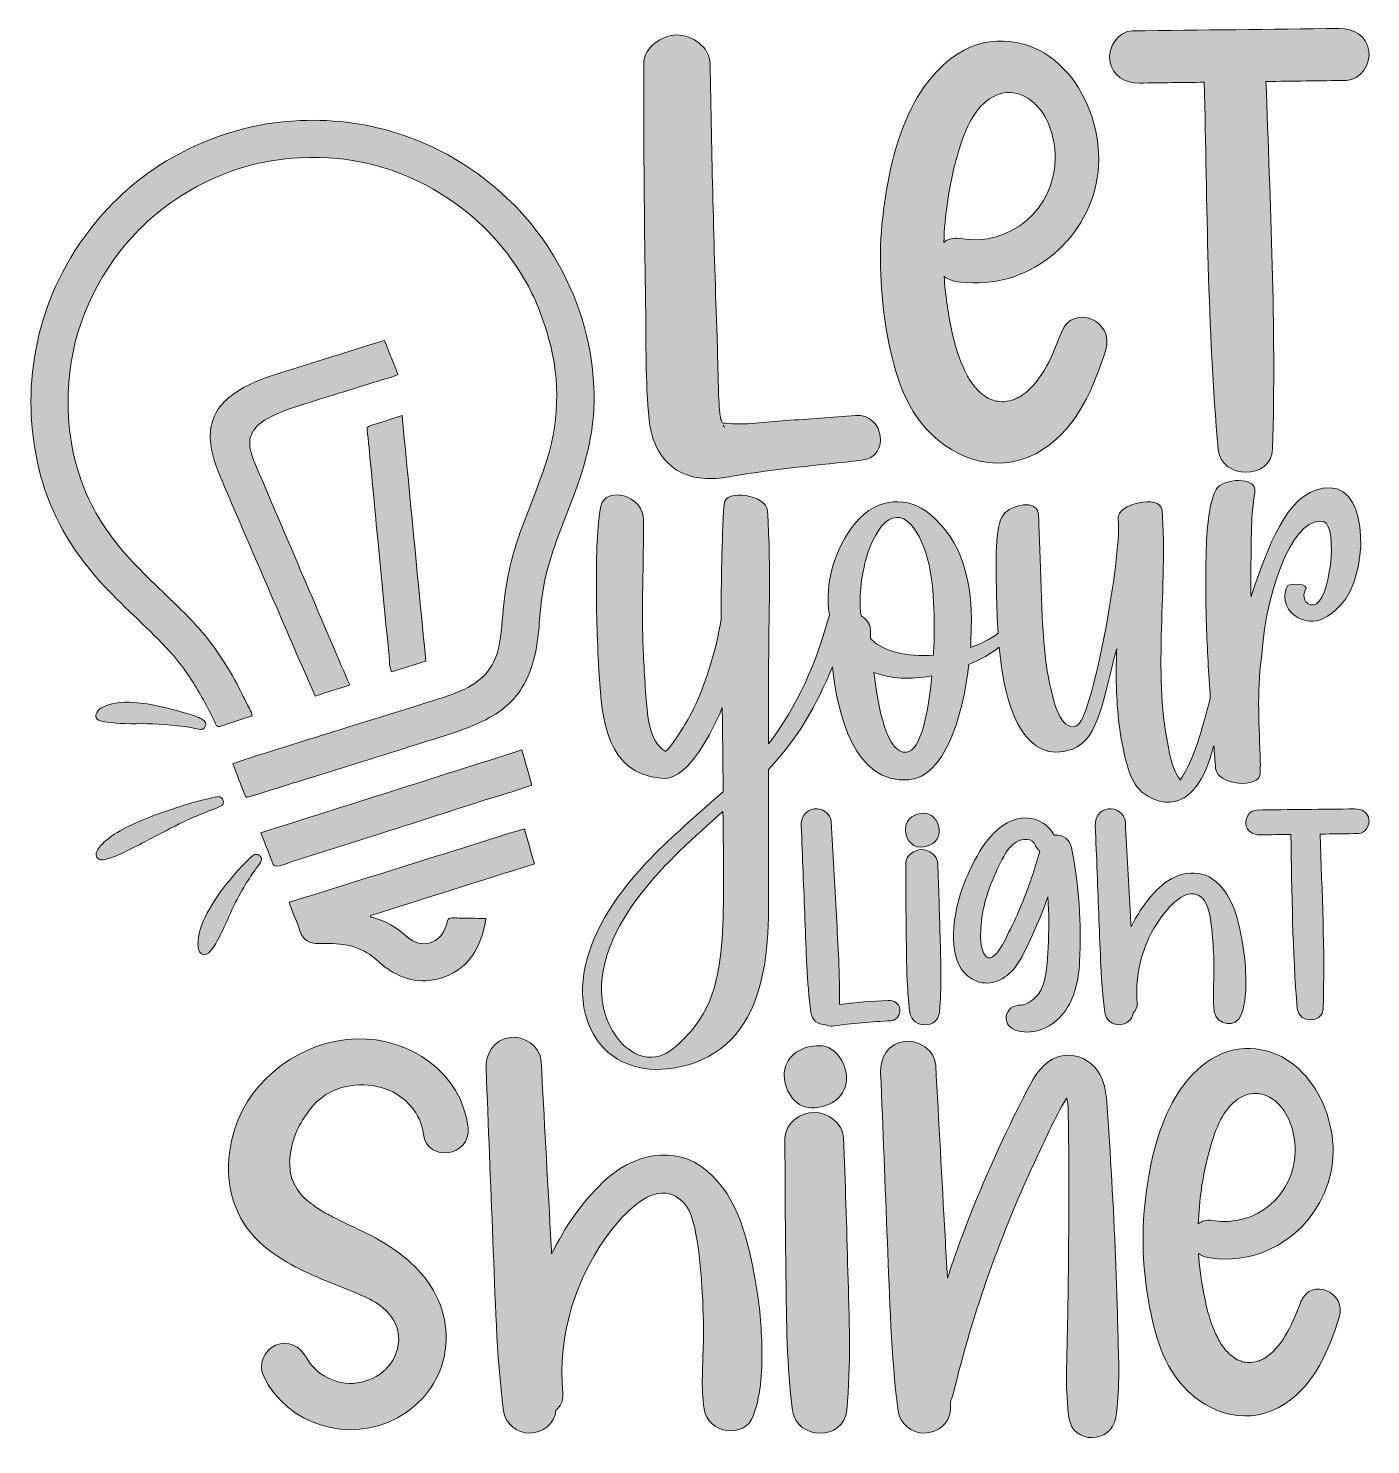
# Model space of a CAD drawing. Header units: inches. Extents: x 83 to 996, y -1024 to -61.
import ezdxf

# ---------------------------------------------------------------- set-up
doc = ezdxf.new("R2010")
doc.units = ezdxf.units.IN
doc.header["$MEASUREMENT"] = 0
doc.layers.add('Layer 1', color=7, linetype='Continuous')

# ---------------------------------------------------------------- blocks, each defined once
blk = doc.blocks.new('block 2')
at = {"layer": 'Layer 1', "true_color": 0x050505}
h = blk.add_hatch(color=18, dxfattribs=at)
h.dxf.hatch_style = 2
edge = h.paths.add_edge_path()
edge.add_spline(control_points=[(505.33, -326.74), (506.82, -341.39), (513.18, -355.47), (526.73, -362.49), (537.78, -368.21), (550.33, -367.33), (562.2, -365.28), (591.21, -360.26), (620.73, -357.69), (649.98, -354.44), (669.82, -352.23), (665.33, -322.4), (645.69, -323.91), (629.89, -325.12), (614.08, -326.27), (598.28, -327.42), (584.88, -328.4), (570.46, -330.62), (557.15, -329.2), (556.49, -329.13), (555.79, -328.99), (555.13, -328.83), (555.06, -328.67), (554.98, -328.51), (554.92, -328.35), (554.6, -327.51), (554.38, -326.97), (554.24, -326.69), (554.08, -325.92), (553.89, -325.15), (553.76, -324.37), (553.28, -321.49), (553.08, -318.57), (552.93, -315.65), (552.19, -300.69), (552.16, -285.68), (551.62, -270.71), (549.42, -208.65), (547.84, -146.57), (546.93, -84.47), (546.77, -73.3), (534.33, -64.83), (524.23, -65.04), (514.11, -65.26), (501.74, -73.23), (501.73, -84.7), (501.67, -139.27), (502.08, -193.84), (503.01, -248.41), (503.45, -274.35), (502.71, -300.91), (505.33, -326.74)], knot_values=[0, 0, 0, 0, 1, 1, 1, 2, 2, 2, 3, 3, 3, 4, 4, 4, 5, 5, 5, 6, 6, 6, 7, 7, 7, 8, 8, 8, 9, 9, 9, 10, 10, 10, 11, 11, 11, 12, 12, 12, 13, 13, 13, 14, 14, 14, 15, 15, 15, 16, 16, 16, 17, 17, 17, 17], degree=3, periodic=1)
edge = h.paths.add_edge_path()
edge.add_spline(control_points=[(556.65, -331.99), (556.37, -331.5), (556.12, -331.01), (555.87, -330.5), (556.2, -330.95), (556.47, -331.44), (556.65, -331.99)], knot_values=[0, 0, 0, 0, 1, 1, 1, 2, 2, 2, 2], degree=3, periodic=1)
h = blk.add_hatch(color=18, dxfattribs=at)
h.dxf.hatch_style = 2
edge = h.paths.add_edge_path()
edge.add_spline(control_points=[(693.72, -332.81), (714.38, -355.64), (746.56, -364.8), (773.53, -346.91), (797.35, -331.1), (807.59, -305.38), (815.99, -279.24), (822.28, -259.64), (793.98, -247.42), (786.06, -266.96), (779.88, -282.22), (773.48, -300.01), (759.47, -309.95), (758.5, -310.64), (757.97, -311.03), (757.7, -311.24), (757.84, -311.08), (757.65, -311.06), (755.51, -312.21), (755.5, -312.22), (753.39, -313.1), (753.35, -313.19), (751.36, -313.78), (749.26, -314.06), (747.25, -314.47), (747.1, -314.5), (745.87, -314.57), (745.27, -314.63), (743.97, -314.42), (741.04, -314.01), (741.37, -314.21), (740.2, -313.82), (739.04, -313.28), (737.9, -312.89), (736.9, -312.54), (736.36, -312.4), (736.08, -312.35), (735.86, -312.15), (735.41, -311.8), (734.56, -311.22), (732.86, -310.05), (731.17, -308.81), (729.63, -307.43), (729.77, -307.48), (727.58, -305.18), (727.27, -304.81), (725.96, -303.22), (724.68, -301.59), (723.56, -299.86), (722.59, -298.35), (720.17, -293.6), (718.93, -290.79), (714.91, -281.66), (713.12, -274.77), (711.12, -265.34), (708.62, -253.56), (706.86, -241.35), (706.07, -229.25), (707.89, -230.79), (710.22, -231.94), (713.09, -232.46), (757.87, -240.6), (800.14, -209.8), (809.54, -166.15), (818.67, -123.81), (790.71, -66.98), (741.95, -69.19), (716.22, -70.36), (697.09, -90.4), (685.56, -111.65), (673.75, -133.4), (667.91, -159.95), (664.83, -184.34), (661.61, -209.85), (662.15, -236.34), (666.2, -261.72), (670.14, -286.37), (676.5, -313.78), (693.72, -332.81)], knot_values=[0, 0, 0, 0, 1, 1, 1, 2, 2, 2, 3, 3, 3, 4, 4, 4, 5, 5, 5, 6, 6, 6, 7, 7, 7, 8, 8, 8, 9, 9, 9, 10, 10, 10, 11, 11, 11, 12, 12, 12, 13, 13, 13, 14, 14, 14, 15, 15, 15, 16, 16, 16, 17, 17, 17, 18, 18, 18, 19, 19, 19, 20, 20, 20, 21, 21, 21, 22, 22, 22, 23, 23, 23, 24, 24, 24, 25, 25, 25, 26, 26, 26, 26], degree=3, periodic=1)
edge = h.paths.add_edge_path()
edge.add_spline(control_points=[(713.6, -152.46), (717.34, -138.29), (722.5, -121.04), (733.29, -111.43), (742.86, -102.91), (754.71, -101.19), (765.83, -110.11), (776.77, -118.9), (781.56, -134.65), (781.62, -148.26), (781.77, -183.01), (751.17, -209.58), (716.85, -203.54), (712.2, -202.72), (708.49, -203.92), (705.83, -206.23), (706.6, -188.16), (708.99, -169.93), (713.6, -152.46)], knot_values=[0, 0, 0, 0, 1, 1, 1, 2, 2, 2, 3, 3, 3, 4, 4, 4, 5, 5, 5, 6, 6, 6, 6], degree=3, periodic=1)
h = blk.add_hatch(color=18, dxfattribs=at)
h.dxf.hatch_style = 2
edge = h.paths.add_edge_path()
edge.add_spline(control_points=[(839.02, -97.75), (853.71, -97.57), (868.4, -97.38), (883.1, -97.19), (884.96, -180.48), (885.24, -263.92), (892.47, -346.94), (894.27, -367.6), (928.86, -368), (929.52, -346.76), (932.08, -263.39), (927.88, -180), (925.02, -96.67), (943.3, -96.43), (961.57, -96.2), (979.85, -95.97), (989.51, -95.85), (996.26, -84.5), (995.04, -75.81), (993.56, -65.24), (984.56, -60.51), (974.88, -60.62), (927.93, -61.16), (880.98, -61.69), (834.03, -62.23), (824.33, -62.34), (817.54, -73.77), (818.77, -82.49), (820.26, -93.1), (829.29, -97.87), (839.02, -97.75)], knot_values=[0, 0, 0, 0, 1, 1, 1, 2, 2, 2, 3, 3, 3, 4, 4, 4, 5, 5, 5, 6, 6, 6, 7, 7, 7, 8, 8, 8, 9, 9, 9, 10, 10, 10, 10], degree=3, periodic=1)
h = blk.add_hatch(color=18, dxfattribs=at)
h.dxf.hatch_style = 2
edge = h.paths.add_edge_path()
edge.add_spline(control_points=[(171.83, -476.65), (180.56, -485.52), (188.64, -494.9), (195.12, -505.6), (200.55, -514.57), (205.9, -523.57), (210.18, -533.16), (210.72, -534.37), (211.07, -536.17), (213.28, -535.44), (220.61, -533.01), (227.96, -530.65), (235.24, -528.29), (235.35, -526.77), (234.71, -525.81), (234.2, -524.8), (231.56, -519.63), (228.98, -514.42), (226.32, -509.26), (218.37, -493.79), (208.9, -479.41), (197.09, -466.53), (184.13, -452.39), (169.61, -439.86), (156.37, -426.02), (144.41, -413.52), (133.82, -400.05), (126.02, -384.54), (115.15, -362.95), (110.23, -339.87), (110.13, -315.85), (109.97, -277.25), (121.87, -242.54), (145.6, -212.07), (158.9, -194.99), (175.08, -181.17), (193.9, -170.3), (216.88, -157.02), (241.7, -149.94), (267.98, -148.53), (302.62, -146.68), (334.9, -155.19), (364.43, -173.48), (387.94, -188.04), (406.54, -207.49), (420.56, -231.29), (427.95, -243.83), (433.07, -257.3), (437, -271.31), (445.3, -300.9), (444.16, -330.11), (434.27, -359.1), (428.86, -374.96), (422.15, -390.34), (416.73, -406.2), (412.02, -419.95), (408.57, -433.94), (406.94, -448.38), (405.8, -458.44), (405.29, -468.57), (403.64, -478.59), (401.17, -493.52), (393.22, -504), (379.45, -510.26), (369.33, -514.85), (358.67, -517.82), (348.14, -521.16), (332.49, -526.14), (316.79, -530.96), (301.11, -535.85), (283.14, -541.45), (265.16, -547.01), (247.22, -552.68), (238.98, -555.29), (230.61, -557.54), (222.21, -561.05), (225.02, -568.33), (227.7, -575.21), (230.33, -582.12), (230.9, -583.6), (231.74, -583.91), (233.25, -583.43), (247.93, -578.82), (262.64, -574.27), (277.34, -569.68), (302.49, -561.82), (327.64, -553.99), (352.76, -546.06), (367.75, -541.32), (382.95, -537.13), (396.87, -529.51), (408.33, -523.25), (417.07, -514.43), (422.48, -502.46), (428.22, -489.77), (429.93, -476.21), (430.88, -462.54), (431.69, -451.02), (433.3, -439.66), (436.24, -428.51), (440.59, -412.05), (447.21, -396.39), (453.33, -380.56), (462.79, -356.11), (469.2, -331.16), (467.82, -304.61), (466.16, -272.64), (457.01, -242.97), (440.58, -215.63), (428.62, -195.74), (413.4, -178.64), (395.07, -164.23), (377.93, -150.77), (359.15, -140.44), (338.64, -133.38), (315.79, -125.51), (292.24, -122.29), (268.02, -123.26), (236.94, -124.5), (208.09, -133.2), (181.17, -148.38), (159.07, -160.85), (140.3, -177.38), (124.85, -197.51), (106.14, -221.87), (93.76, -249.17), (88.1, -279.42), (83.05, -306.37), (83.88, -333.14), (90.18, -359.83), (96.5, -386.57), (109.06, -410.07), (126.66, -430.96), (140.5, -447.38), (156.81, -461.38), (171.83, -476.65)], knot_values=[0, 0, 0, 0, 1, 1, 1, 2, 2, 2, 3, 3, 3, 4, 4, 4, 5, 5, 5, 6, 6, 6, 7, 7, 7, 8, 8, 8, 9, 9, 9, 10, 10, 10, 11, 11, 11, 12, 12, 12, 13, 13, 13, 14, 14, 14, 15, 15, 15, 16, 16, 16, 17, 17, 17, 18, 18, 18, 19, 19, 19, 20, 20, 20, 21, 21, 21, 22, 22, 22, 23, 23, 23, 24, 24, 24, 25, 25, 25, 26, 26, 26, 27, 27, 27, 28, 28, 28, 29, 29, 29, 30, 30, 30, 31, 31, 31, 32, 32, 32, 33, 33, 33, 34, 34, 34, 35, 35, 35, 36, 36, 36, 37, 37, 37, 38, 38, 38, 39, 39, 39, 40, 40, 40, 41, 41, 41, 42, 42, 42, 43, 43, 43, 44, 44, 44, 45, 45, 45, 45], degree=3, periodic=1)
h = blk.add_hatch(color=18, dxfattribs=at)
h.dxf.hatch_style = 2
edge = h.paths.add_edge_path()
edge.add_spline(control_points=[(325.42, -273), (323.07, -273.64), (321.09, -274.12), (319.14, -274.73), (295.97, -281.98), (272.79, -289.22), (249.64, -296.56), (238.72, -300.02), (228.27, -304.49), (219.34, -311.91), (210.73, -319.07), (206.39, -328.2), (206.85, -339.46), (207.27, -349.68), (210.95, -359.07), (214.86, -368.31), (224.09, -390.12), (233.52, -411.85), (242.9, -433.59), (252.19, -455.13), (261.51, -476.64), (270.84, -498.16), (273.22, -503.67), (275.67, -509.14), (278.19, -514.85), (286.21, -512.28), (293.87, -509.83), (301.76, -507.3), (297.84, -498.24), (294.08, -489.6), (290.37, -480.93), (279.66, -455.9), (268.97, -430.86), (258.28, -405.82), (250.87, -388.44), (243.32, -371.12), (236.12, -353.65), (230.86, -340.89), (233.9, -332.56), (245.94, -325.89), (252.84, -322.07), (260.29, -319.45), (267.78, -317.08), (285.5, -311.48), (303.3, -306.11), (321, -300.47), (325.51, -299.04), (330.26, -298.3), (334.61, -296.05), (333.06, -292.18), (331.56, -288.48), (330.08, -284.78), (328.57, -280.99), (327.07, -277.18), (325.42, -273)], knot_values=[0, 0, 0, 0, 1, 1, 1, 2, 2, 2, 3, 3, 3, 4, 4, 4, 5, 5, 5, 6, 6, 6, 7, 7, 7, 8, 8, 8, 9, 9, 9, 10, 10, 10, 11, 11, 11, 12, 12, 12, 13, 13, 13, 14, 14, 14, 15, 15, 15, 16, 16, 16, 17, 17, 17, 18, 18, 18, 18], degree=3, periodic=1)
h = blk.add_hatch(color=18, dxfattribs=at)
h.dxf.hatch_style = 2
edge = h.paths.add_edge_path()
edge.add_spline(control_points=[(313.55, -334.01), (314.06, -337.39), (314.36, -340.8), (314.68, -344.2), (316.79, -366.32), (318.86, -388.45), (320.99, -410.57), (323.46, -436.21), (325.94, -461.85), (328.5, -487.48), (328.86, -491.04), (328.56, -494.74), (330.2, -498.36), (338.05, -495.92), (345.74, -493.52), (353.48, -491.11), (348.08, -435.32), (342.71, -379.86), (337.3, -323.93), (329.72, -326.38), (322.58, -328.71), (315.43, -330.99), (313.87, -331.48), (313.3, -332.29), (313.55, -334.01)], knot_values=[0, 0, 0, 0, 1, 1, 1, 2, 2, 2, 3, 3, 3, 4, 4, 4, 5, 5, 5, 6, 6, 6, 7, 7, 7, 8, 8, 8, 8], degree=3, periodic=1)
h = blk.add_hatch(color=18, dxfattribs=at)
h.dxf.hatch_style = 2
edge = h.paths.add_edge_path()
edge.add_spline(control_points=[(586.52, -564.72), (606.58, -543.91), (619.59, -520.45), (630.03, -494.95), (633.44, -526.71), (645.05, -575.29), (682.16, -571.72), (706.24, -569.49), (718.59, -530.09), (722.93, -493.4), (731.02, -489.94), (737.9, -486.05), (743.57, -481.57), (744.05, -486.69), (744.63, -491.8), (745.36, -496.85), (749.13, -522.87), (761.09, -562.52), (793.32, -550.95), (811.97, -544.26), (814.52, -514.09), (823.48, -482.72), (823.32, -488.02), (823.15, -493.48), (823.15, -498.94), (823.18, -516.14), (824.2, -533.31), (827.86, -550.23), (830.37, -562.06), (833.13, -576.36), (844.57, -582.96), (866.95, -595.5), (881.27, -576.87), (887.26, -556.35), (888.03, -553.73), (888.8, -551.11), (889.56, -548.5), (889.98, -553.73), (890.38, -558.95), (890.81, -564.18), (891.64, -575.23), (921.18, -578.46), (921.16, -567.22), (921.12, -565.73), (921.23, -564.07), (921.19, -562.59), (921.19, -562.59), (921.35, -562.58), (921.35, -562.58), (921.33, -561.76), (921.13, -560.6), (921.1, -559.61), (920.56, -536.64), (918.63, -511.23), (921.92, -489.14), (925.71, -434.78), (946.68, -390.47), (964.56, -396.38), (974.08, -399.56), (968.91, -452.15), (957.19, -452.83), (951.25, -453.18), (949.39, -446.62), (951.92, -442.58), (954.91, -437.85), (941.7, -438.42), (939.92, -439.63), (936.27, -444.71), (937.26, -455.59), (944.85, -460.32), (956.32, -467.58), (966.27, -463.14), (976.04, -452.75), (994.47, -433.5), (995.78, -373.76), (968.81, -373.1), (942, -372.43), (928.54, -408.23), (918.19, -437.49), (916.97, -440.83), (915.91, -444.01), (914.85, -447.35), (914.75, -438.58), (914.81, -429.65), (914.87, -421.05), (915.24, -405.83), (914.68, -393.11), (917.46, -375.99), (919.29, -365.35), (895.51, -366.41), (891.12, -374.31), (886.11, -383.56), (884.71, -402.63), (884.33, -417.36), (883.84, -433.58), (884.01, -450.11), (884.5, -466.3), (885.1, -482.99), (886.04, -499.63), (887.17, -516.27), (885.2, -523.86), (883.1, -531.4), (880.93, -538.85), (877.34, -551.03), (873.35, -561.24), (866.73, -572.03), (866.73, -571.86), (866.73, -571.86), (866.56, -571.7), (865.17, -569.76), (863.95, -567.65), (863.06, -565.52), (860.58, -560.31), (859.58, -554.38), (858.41, -548.63), (847.91, -497.35), (858.4, -440.14), (854.33, -388.34), (853.33, -377.29), (823.11, -384), (824.42, -394.38), (824.63, -395.86), (824.67, -397.18), (824.72, -398.67), (825.29, -428.26), (806.44, -531.04), (796.14, -535.16), (784.87, -539.64), (779.98, -514.98), (779.98, -514.98), (776.63, -502.84), (774.92, -490.16), (773.88, -477.62), (772.46, -463.61), (771.03, -406.1), (770.27, -391.9), (769.73, -379.85), (751.04, -385.22), (746.59, -391.14), (740.23, -399.27), (741.32, -424.37), (741.77, -444.21), (741.87, -453.45), (742.18, -462.77), (742.8, -472.06), (737.42, -476.18), (730.87, -479.4), (724.06, -481.79), (724.18, -480.3), (724.3, -478.81), (724.26, -477.49), (726.65, -436.57), (718.2, -409.04), (695.97, -390.7), (682.06, -379.22), (660.88, -378.71), (645.73, -397.04), (631.65, -414.15), (624.41, -438.42), (628.08, -459.59), (619.17, -492.21), (606.48, -521.5), (586.49, -547.36), (586.58, -534.12), (586.51, -521.06), (586.6, -507.83), (586.48, -466.16), (588.52, -430.21), (585.93, -388.61), (585.27, -378.05), (557.02, -373.45), (556.35, -384.06), (554.83, -410.07), (554.32, -436.38), (554.46, -462.67), (552.47, -473.32), (550.14, -483.81), (546.98, -493.99), (543.21, -505.85), (538.95, -517.88), (532.83, -528.82), (528.13, -537.4), (518.19, -552.92), (516.19, -552.32), (505.4, -545.7), (504.36, -528.04), (503.36, -516.99), (502.25, -502.31), (501.47, -487.61), (501.02, -472.74), (500.37, -457.05), (501.78, -411.2), (501.63, -395.49), (501.74, -377.29), (475.12, -372.15), (472.55, -385.63), (469.95, -397.95), (469.49, -420.78), (469.51, -437.65), (469.49, -458.65), (470.14, -479.64), (471.44, -500.6), (473.17, -529.99), (476.31, -567.93), (513.6, -570.59), (528.74, -573.6), (544.97, -547.14), (555.14, -522.68), (555.39, -541.86), (555.64, -560.87), (555.73, -579.89), (524.82, -607.62), (490.92, -634.46), (471.56, -672.1), (460.17, -694.44), (454.56, -721.9), (467.5, -744.82), (478.52, -764.66), (500.23, -771.44), (521.79, -767.97), (550.59, -763.28), (569.26, -746.5), (578.66, -718.76), (587.91, -691.36), (586.67, -661.63), (586.63, -633.19), (586.59, -610.36), (586.56, -587.54), (586.52, -564.72)], knot_values=[0, 0, 0, 0, 1, 1, 1, 2, 2, 2, 3, 3, 3, 4, 4, 4, 5, 5, 5, 6, 6, 6, 7, 7, 7, 8, 8, 8, 9, 9, 9, 10, 10, 10, 11, 11, 11, 12, 12, 12, 13, 13, 13, 14, 14, 14, 15, 15, 15, 16, 16, 16, 17, 17, 17, 18, 18, 18, 19, 19, 19, 20, 20, 20, 21, 21, 21, 22, 22, 22, 23, 23, 23, 24, 24, 24, 25, 25, 25, 26, 26, 26, 27, 27, 27, 28, 28, 28, 29, 29, 29, 30, 30, 30, 31, 31, 31, 32, 32, 32, 33, 33, 33, 34, 34, 34, 35, 35, 35, 36, 36, 36, 37, 37, 37, 38, 38, 38, 39, 39, 39, 40, 40, 40, 41, 41, 41, 42, 42, 42, 43, 43, 43, 44, 44, 44, 45, 45, 45, 46, 46, 46, 47, 47, 47, 48, 48, 48, 49, 49, 49, 50, 50, 50, 51, 51, 51, 52, 52, 52, 53, 53, 53, 54, 54, 54, 55, 55, 55, 56, 56, 56, 57, 57, 57, 58, 58, 58, 59, 59, 59, 60, 60, 60, 61, 61, 61, 62, 62, 62, 63, 63, 63, 64, 64, 64, 65, 65, 65, 66, 66, 66, 67, 67, 67, 68, 68, 68, 69, 69, 69, 70, 70, 70, 71, 71, 71, 72, 72, 72, 73, 73, 73, 74, 74, 74, 75, 75, 75, 76, 76, 76, 76], degree=3, periodic=1)
edge = h.paths.add_edge_path()
edge.add_spline(control_points=[(680.43, -553.08), (667.4, -554.31), (661.17, -523.57), (658.26, -498.69), (669.48, -503.31), (683.39, -503.71), (697.7, -501.12), (695.45, -525.17), (690.33, -552.12), (680.43, -553.08)], knot_values=[0, 0, 0, 0, 1, 1, 1, 2, 2, 2, 3, 3, 3, 3], degree=3, periodic=1)
edge = h.paths.add_edge_path()
edge.add_spline(control_points=[(652.78, -422.12), (659.93, -396.6), (675.32, -380.58), (689.01, -406.29), (699, -424.84), (699.3, -450.8), (699.27, -471.47), (699.39, -475.44), (699.23, -480.9), (698.75, -487.03), (680.76, -488.25), (664.44, -484.28), (656.92, -476.57), (656.58, -476.25), (656.41, -475.92), (656.07, -475.6), (655.98, -472.63), (655.91, -470.32), (655.87, -468.99), (655.59, -465.37), (653.18, -462.3), (649.64, -460.26), (647.39, -446.1), (650.85, -429.29), (652.78, -422.12)], knot_values=[0, 0, 0, 0, 1, 1, 1, 2, 2, 2, 3, 3, 3, 4, 4, 4, 5, 5, 5, 6, 6, 6, 7, 7, 7, 8, 8, 8, 8], degree=3, periodic=1)
edge = h.paths.add_edge_path()
edge.add_spline(control_points=[(555.53, -670.68), (554.63, -695.52), (551.19, -723.57), (533.92, -742.79), (523.52, -754.19), (511.98, -766.28), (495.51, -757.69), (484.25, -751.75), (477.08, -739.24), (474.4, -727.08), (468.25, -698.99), (483.42, -670.57), (499.96, -649.07), (516.36, -628.22), (536, -610.75), (555.64, -593.28), (555.93, -619.07), (556.39, -644.86), (555.53, -670.68)], knot_values=[0, 0, 0, 0, 1, 1, 1, 2, 2, 2, 3, 3, 3, 4, 4, 4, 5, 5, 5, 6, 6, 6, 6], degree=3, periodic=1)
h = blk.add_hatch(color=18, dxfattribs=at)
h.dxf.hatch_style = 2
edge = h.paths.add_edge_path()
edge.add_spline(control_points=[(131.82, -531.59), (137.87, -533.03), (146.04, -533.7), (156.34, -533.62), (166.14, -533.44), (177.02, -534.07), (188.97, -535.52), (191.97, -535.92), (194.39, -536.35), (196.21, -536.81), (198.34, -537.34), (199.91, -537.56), (200.94, -537.47), (201.97, -537.38), (202.79, -536.77), (203.39, -535.62), (204.14, -534.35), (203.99, -533.11), (202.96, -531.9), (201.93, -530.71), (199.17, -529.34), (194.66, -527.82), (190.15, -526.29), (183.1, -524.39), (173.52, -522.09), (159.7, -519.01), (149.28, -518.19), (142.28, -519.62), (135.28, -521.06), (131.07, -523.17), (129.66, -525.93), (128.25, -528.7), (128.97, -530.58), (131.82, -531.59)], knot_values=[0, 0, 0, 0, 1, 1, 1, 2, 2, 2, 3, 3, 3, 4, 4, 4, 5, 5, 5, 6, 6, 6, 7, 7, 7, 8, 8, 8, 9, 9, 9, 10, 10, 10, 11, 11, 11, 11], degree=3, periodic=1)
h = blk.add_hatch(color=18, dxfattribs=at)
h.dxf.hatch_style = 2
edge = h.paths.add_edge_path()
edge.add_spline(control_points=[(241.14, -607.88), (243.87, -614.78), (246.59, -621.16), (248.88, -627.68), (249.91, -630.62), (251.13, -631.21), (254.07, -630.27), (276.96, -622.88), (299.83, -615.43), (322.8, -608.3), (351.76, -599.33), (380.46, -589.51), (409.48, -580.72), (414.8, -579.11), (420.06, -577.29), (425.62, -575.48), (423.33, -567.4), (421.1, -559.58), (418.81, -551.51), (359.38, -570.37), (300.41, -589.08), (241.14, -607.88)], knot_values=[0, 0, 0, 0, 1, 1, 1, 2, 2, 2, 3, 3, 3, 4, 4, 4, 5, 5, 5, 6, 6, 6, 7, 7, 7, 7], degree=3, periodic=1)
h = blk.add_hatch(color=18, dxfattribs=at)
h.dxf.hatch_style = 2
edge = h.paths.add_edge_path()
edge.add_spline(control_points=[(214.67, -589.27), (215.62, -588.57), (215.94, -587.53), (215.64, -586.16), (215.37, -585.15), (214.84, -584.37), (214.04, -583.83), (213.25, -583.28), (212.33, -583.1), (211.29, -583.29), (202.51, -585.04), (190.82, -588.39), (176.22, -593.33), (161.61, -598.27), (149.5, -603.8), (139.88, -609.91), (135.8, -612.93), (132.96, -615.51), (131.37, -617.65), (129.79, -619.78), (129.05, -621.52), (129.15, -622.86), (129.27, -624.21), (129.81, -625.15), (130.78, -625.68), (131.75, -626.21), (132.77, -626.41), (133.84, -626.31), (137.48, -625.66), (141.59, -624.26), (146.18, -622.11), (150.76, -619.97), (155.64, -617.51), (160.83, -614.73), (164.93, -612.53), (169.13, -610.34), (173.42, -608.16), (182.41, -603.38), (189.74, -599.77), (195.42, -597.33), (201.1, -594.89), (205.44, -593.12), (208.47, -592.04), (211.66, -590.9), (213.73, -589.98), (214.67, -589.27)], knot_values=[0, 0, 0, 0, 1, 1, 1, 2, 2, 2, 3, 3, 3, 4, 4, 4, 5, 5, 5, 6, 6, 6, 7, 7, 7, 8, 8, 8, 9, 9, 9, 10, 10, 10, 11, 11, 11, 12, 12, 12, 13, 13, 13, 14, 14, 14, 15, 15, 15, 15], degree=3, periodic=1)
h = blk.add_hatch(color=18, dxfattribs=at)
h.dxf.hatch_style = 2
edge = h.paths.add_edge_path()
edge.add_spline(control_points=[(632.79, -664.48), (631.62, -643.09), (630.46, -621.7), (629.3, -600.3), (629, -594.73), (622.83, -590.79), (617.65, -591.52), (611.66, -592.36), (608.64, -597.58), (608.86, -603.17), (609.7, -624.37), (610.54, -645.57), (611.38, -666.77), (612.22, -687.95), (612.66, -709.11), (615.34, -730.15), (615.96, -734.95), (620.34, -738.6), (625.1, -738.5), (625.29, -738.5), (625.48, -738.48), (625.67, -738.46), (626.88, -739.24), (628.4, -739.62), (630.23, -739.37), (643.43, -737.53), (656.69, -736.33), (670, -735.77), (673.78, -735.62), (676.45, -731.35), (675.96, -727.86), (675.39, -723.81), (671.84, -721.73), (668.05, -721.9), (656.96, -722.38), (645.91, -723.32), (634.9, -724.7), (635.24, -704.59), (633.88, -684.57), (632.79, -664.48)], knot_values=[0, 0, 0, 0, 1, 1, 1, 2, 2, 2, 3, 3, 3, 4, 4, 4, 5, 5, 5, 6, 6, 6, 7, 7, 7, 8, 8, 8, 9, 9, 9, 10, 10, 10, 11, 11, 11, 12, 12, 12, 13, 13, 13, 13], degree=3, periodic=1)
h = blk.add_hatch(color=18, dxfattribs=at)
h.dxf.hatch_style = 2
edge = h.paths.add_edge_path()
edge.add_spline(control_points=[(689.75, -617.66), (695.81, -617.66), (702.22, -614.43), (702.79, -607.62), (703.27, -602.01), (699.26, -594.58), (692.75, -594.58), (686.69, -594.58), (680.29, -597.8), (679.71, -604.62), (679.24, -610.22), (683.24, -617.66), (689.75, -617.66)], knot_values=[0, 0, 0, 0, 1, 1, 1, 2, 2, 2, 3, 3, 3, 4, 4, 4, 4], degree=3, periodic=1)
h = blk.add_hatch(color=18, dxfattribs=at)
h.dxf.hatch_style = 2
edge = h.paths.add_edge_path()
edge.add_spline(control_points=[(856.02, -662.4), (861.31, -655.79), (871.96, -644.38), (881, -651.66), (884.66, -654.61), (885.85, -659.54), (886.74, -663.96), (888.04, -670.46), (888.64, -677.15), (889.06, -683.76), (889.51, -690.89), (889.75, -697.85), (889.61, -704.92), (889.44, -713.08), (888.71, -721.41), (889.87, -729.52), (891.18, -738.66), (904.98, -740.99), (908.26, -731.83), (911.23, -723.53), (911.54, -714.24), (911.32, -705.51), (911.11, -697.54), (910.33, -689.52), (908.88, -681.69), (906.15, -666.87), (902.9, -651.32), (890.95, -641.08), (878.99, -630.83), (862.78, -635.13), (852.33, -645.27), (844.47, -652.88), (838.04, -662.06), (833.26, -671.95), (833.12, -669.46), (832.98, -666.97), (832.84, -664.48), (831.68, -643.09), (830.52, -621.7), (829.36, -600.3), (829.05, -594.73), (822.89, -590.79), (817.7, -591.52), (811.72, -592.36), (808.7, -597.58), (808.92, -603.17), (809.76, -624.37), (810.6, -645.57), (811.44, -666.77), (812.28, -687.95), (812.72, -709.11), (815.4, -730.15), (816.01, -734.95), (820.4, -738.6), (825.16, -738.5), (829.62, -738.41), (834.67, -734.99), (834.83, -730.05), (834.83, -730.04), (834.83, -730.03), (834.83, -730.02), (836.52, -728.71), (837.64, -726.64), (837.4, -723.91), (835.45, -701.96), (842.25, -679.61), (856.02, -662.4)], knot_values=[0, 0, 0, 0, 1, 1, 1, 2, 2, 2, 3, 3, 3, 4, 4, 4, 5, 5, 5, 6, 6, 6, 7, 7, 7, 8, 8, 8, 9, 9, 9, 10, 10, 10, 11, 11, 11, 12, 12, 12, 13, 13, 13, 14, 14, 14, 15, 15, 15, 16, 16, 16, 17, 17, 17, 18, 18, 18, 19, 19, 19, 20, 20, 20, 21, 21, 21, 22, 22, 22, 22], degree=3, periodic=1)
h = blk.add_hatch(color=18, dxfattribs=at)
h.dxf.hatch_style = 2
edge = h.paths.add_edge_path()
edge.add_spline(control_points=[(985.53, -591.6), (963.22, -591.85), (940.91, -592.11), (918.59, -592.36), (913.98, -592.42), (910.76, -597.85), (911.34, -601.99), (912.05, -607.03), (916.34, -609.3), (920.97, -609.24), (927.95, -609.16), (934.93, -609.07), (941.91, -608.98), (942.8, -648.56), (942.93, -688.21), (946.37, -727.66), (947.22, -737.48), (963.66, -737.67), (963.97, -727.57), (965.19, -687.96), (963.19, -648.33), (961.83, -608.73), (970.52, -608.62), (979.2, -608.51), (987.89, -608.4), (992.48, -608.34), (995.69, -602.94), (995.11, -598.82), (994.4, -593.79), (990.13, -591.54), (985.53, -591.6)], knot_values=[0, 0, 0, 0, 1, 1, 1, 2, 2, 2, 3, 3, 3, 4, 4, 4, 5, 5, 5, 6, 6, 6, 7, 7, 7, 8, 8, 8, 9, 9, 9, 10, 10, 10, 10], degree=3, periodic=1)
h = blk.add_hatch(color=18, dxfattribs=at)
h.dxf.hatch_style = 2
edge = h.paths.add_edge_path()
edge.add_spline(control_points=[(374.89, -665.83), (368.84, -665.54), (368.84, -665.48), (367.21, -671.12), (363.68, -683.29), (350.48, -687.25), (340.99, -678.85), (333.88, -672.54), (326.09, -667.6), (316.75, -665.38), (316.25, -665.26), (315.55, -665.28), (315.76, -664.17), (352.8, -652.5), (389.94, -640.8), (427.31, -629.03), (425.01, -620.96), (422.8, -613.21), (420.49, -605.08), (367.06, -621.81), (313.92, -638.44), (260.64, -655.11), (260.86, -656.11), (260.91, -656.79), (261.15, -657.41), (263.39, -663.13), (265.99, -668.75), (267.84, -674.6), (269.89, -681.07), (274.41, -683.16), (280.55, -683.22), (282.03, -683.24), (283.51, -683.24), (284.99, -683.19), (298.69, -682.79), (311.23, -685.68), (321.43, -695.63), (323.54, -697.68), (325.97, -699.46), (328.44, -701.08), (341.32, -709.5), (354.92, -711.12), (369.06, -704.65), (385.33, -697.21), (391.46, -682.92), (394.41, -666.26), (391.08, -666.17), (387.92, -666.06), (384.76, -665.99), (381.47, -665.92), (378.17, -665.99), (374.89, -665.83)], knot_values=[0, 0, 0, 0, 1, 1, 1, 2, 2, 2, 3, 3, 3, 4, 4, 4, 5, 5, 5, 6, 6, 6, 7, 7, 7, 8, 8, 8, 9, 9, 9, 10, 10, 10, 11, 11, 11, 12, 12, 12, 13, 13, 13, 14, 14, 14, 15, 15, 15, 16, 16, 16, 17, 17, 17, 17], degree=3, periodic=1)
h = blk.add_hatch(color=18, dxfattribs=at)
h.dxf.hatch_style = 2
edge = h.paths.add_edge_path()
edge.add_spline(control_points=[(772.41, -713.75), (770.93, -717.07), (768.99, -719.48), (765.97, -721.75), (764.12, -723.14), (763.72, -723.44), (762.25, -724.1), (761.11, -724.62), (759.63, -725.13), (758.3, -725.09), (753.53, -724.94), (749.04, -727.66), (748.39, -732.72), (747.71, -737.96), (751.38, -741.42), (756.02, -742.63), (767.95, -745.76), (780.16, -739.72), (787.46, -730.35), (795, -720.67), (797.58, -707.72), (798.24, -695.74), (799.7, -669.7), (797.78, -643.53), (792.69, -617.97), (791.65, -612.73), (787.03, -608.78), (781.53, -609.56), (781.48, -609.56), (781.44, -609.58), (781.4, -609.58), (781.21, -609.53), (781.02, -609.48), (780.83, -609.44), (777.42, -602.32), (769.79, -597.9), (761.94, -597.79), (752.33, -597.66), (744.57, -602.99), (738.29, -609.79), (732.23, -616.36), (727.65, -624.68), (723.81, -632.69), (719.72, -641.22), (716.61, -650.19), (714.6, -659.43), (711.13, -675.39), (709.53, -701.67), (728.3, -708.85), (738, -712.57), (748.2, -707.38), (754.16, -699.65), (759.31, -692.96), (762.82, -684.42), (766.35, -676.8), (770.18, -668.54), (773.64, -660.09), (776.71, -651.49), (777.44, -662.95), (777.49, -674.45), (776.84, -685.95), (776.29, -695.6), (776.02, -705.62), (772.41, -713.75)], knot_values=[0, 0, 0, 0, 1, 1, 1, 2, 2, 2, 3, 3, 3, 4, 4, 4, 5, 5, 5, 6, 6, 6, 7, 7, 7, 8, 8, 8, 9, 9, 9, 10, 10, 10, 11, 11, 11, 12, 12, 12, 13, 13, 13, 14, 14, 14, 15, 15, 15, 16, 16, 16, 17, 17, 17, 18, 18, 18, 19, 19, 19, 20, 20, 20, 21, 21, 21, 21], degree=3, periodic=1)
edge = h.paths.add_edge_path()
edge.add_spline(control_points=[(758.83, -656.51), (756.11, -663.05), (753.16, -669.49), (749.98, -675.81), (747.35, -681.02), (744.68, -687.72), (740, -691.48), (735.83, -694.83), (733.6, -691.73), (732.3, -688.15), (730.48, -683.13), (730.81, -676.27), (731.23, -670.71), (732.3, -656.53), (737.09, -643.52), (743.16, -630.77), (745.99, -624.82), (749.14, -617.91), (754.98, -614.32), (759.4, -611.59), (766.11, -611.05), (768.26, -616.71), (768.91, -618.41), (769.94, -619.56), (771.16, -620.24), (767.79, -632.57), (763.74, -644.69), (758.83, -656.51)], knot_values=[0, 0, 0, 0, 1, 1, 1, 2, 2, 2, 3, 3, 3, 4, 4, 4, 5, 5, 5, 6, 6, 6, 7, 7, 7, 8, 8, 8, 9, 9, 9, 9], degree=3, periodic=1)
h = blk.add_hatch(color=18, dxfattribs=at)
h.dxf.hatch_style = 2
edge = h.paths.add_edge_path()
edge.add_spline(control_points=[(232.53, -640.23), (235.01, -636.44), (236.99, -633.54), (238.48, -631.53), (240.11, -629.39), (241.14, -627.8), (241.56, -626.77), (241.97, -625.75), (241.68, -624.72), (240.67, -623.7), (240.05, -623), (239.24, -622.62), (238.25, -622.56), (237.26, -622.5), (236.37, -622.79), (235.59, -623.44), (230.85, -627.72), (225.59, -633.33), (219.82, -640.27), (214.05, -647.23), (209.05, -654.59), (204.82, -662.37), (200.59, -670.15), (198.47, -677.37), (198.44, -684.02), (198.55, -685.08), (198.67, -686.08), (198.82, -686.99), (198.96, -687.91), (199.34, -688.72), (199.96, -689.42), (201.84, -691.33), (203.81, -691.35), (205.85, -689.46), (207.9, -687.58), (210.01, -684.52), (212.19, -680.28), (214.36, -676.05), (216.61, -671.35), (218.91, -666.19), (220.56, -662.56), (222.19, -658.98), (223.79, -655.46), (227.14, -649.1), (230.06, -644.02), (232.53, -640.23)], knot_values=[0, 0, 0, 0, 1, 1, 1, 2, 2, 2, 3, 3, 3, 4, 4, 4, 5, 5, 5, 6, 6, 6, 7, 7, 7, 8, 8, 8, 9, 9, 9, 10, 10, 10, 11, 11, 11, 12, 12, 12, 13, 13, 13, 14, 14, 14, 15, 15, 15, 15], degree=3, periodic=1)
h = blk.add_hatch(color=18, dxfattribs=at)
h.dxf.hatch_style = 2
edge = h.paths.add_edge_path()
edge.add_spline(control_points=[(682.78, -730.05), (684.29, -741.23), (701.84, -741.52), (702.92, -729.94), (704.52, -712.85), (703.8, -695.66), (703.34, -678.52), (702.9, -661.9), (702.36, -645.29), (701.69, -628.67), (701.47, -623.25), (695.74, -619.31), (690.78, -619.34), (685.92, -619.37), (679.97, -623.33), (679.97, -628.78), (679.98, -645.96), (680.1, -663.13), (680.35, -680.3), (680.58, -696.92), (680.56, -713.55), (682.78, -730.05)], knot_values=[0, 0, 0, 0, 1, 1, 1, 2, 2, 2, 3, 3, 3, 4, 4, 4, 5, 5, 5, 6, 6, 6, 7, 7, 7, 7], degree=3, periodic=1)
h = blk.add_hatch(color=18, dxfattribs=at)
h.dxf.hatch_style = 2
edge = h.paths.add_edge_path()
edge.add_spline(control_points=[(306.36, -748.06), (269.71, -749.05), (234.71, -774.28), (223.52, -809.27), (216.68, -830.67), (217.48, -854.63), (229.92, -873.88), (239.46, -888.62), (254.94, -898.53), (270.44, -906.03), (285.1, -913.13), (300.71, -918.02), (315.33, -925.26), (325.08, -930.09), (335.53, -939.35), (335, -953.07), (334.37, -969.19), (321.28, -980.22), (306.71, -982.21), (292.58, -984.16), (278.38, -976.37), (272.08, -964.71), (268.01, -957.19), (259.59, -952.87), (251.25, -956.47), (243.55, -959.8), (239.39, -969.52), (243.01, -977.29), (258.76, -1011.05), (301.93, -1023.76), (334.15, -1005.95), (350.61, -996.85), (362.29, -981.98), (366.13, -963.44), (369.92, -945.11), (364.52, -925.04), (352.83, -910.55), (341.33, -896.31), (326.48, -886.82), (310.2, -878.91), (303.47, -875.63), (296.65, -872.55), (290.01, -869.12), (288.56, -868.37), (287.12, -867.6), (285.68, -866.84), (286.08, -867.02), (282.34, -864.91), (282.22, -864.83), (278.85, -862.71), (275.58, -860.42), (272.53, -857.86), (268.1, -854.16), (265.48, -850.5), (262.72, -844.02), (262.48, -843.44), (262.3, -843), (262.15, -842.66), (261.61, -840.57), (261.31, -838.36), (261.08, -836.23), (260.57, -831.55), (260.85, -829.69), (261.87, -823.54), (262.13, -821.98), (262.41, -820.42), (262.76, -818.87), (262.91, -818.58), (263.95, -815.18), (263.98, -815.09), (265.02, -812.22), (266.23, -809.39), (267.63, -806.67), (267.42, -807.18), (269.75, -803.16), (269.68, -803.27), (270.78, -801.58), (271.92, -799.89), (273.09, -798.25), (275.84, -794.42), (277.76, -792.15), (280.84, -789.47), (292.61, -779.2), (311.26, -776.77), (325.86, -781.98), (340.04, -787.05), (350.14, -799.03), (351.85, -812.91), (354.27, -832.51), (384.38, -828.23), (382.19, -808.65), (377.99, -770.97), (342.43, -747.1), (306.36, -748.06)], knot_values=[0, 0, 0, 0, 1, 1, 1, 2, 2, 2, 3, 3, 3, 4, 4, 4, 5, 5, 5, 6, 6, 6, 7, 7, 7, 8, 8, 8, 9, 9, 9, 10, 10, 10, 11, 11, 11, 12, 12, 12, 13, 13, 13, 14, 14, 14, 15, 15, 15, 16, 16, 16, 17, 17, 17, 18, 18, 18, 19, 19, 19, 20, 20, 20, 21, 21, 21, 22, 22, 22, 23, 23, 23, 24, 24, 24, 25, 25, 25, 26, 26, 26, 27, 27, 27, 28, 28, 28, 29, 29, 29, 30, 30, 30, 31, 31, 31, 31], degree=3, periodic=1)
h = blk.add_hatch(color=18, dxfattribs=at)
h.dxf.hatch_style = 2
edge = h.paths.add_edge_path()
edge.add_spline(control_points=[(577.58, -912.27), (572.57, -885.13), (566.62, -856.64), (544.74, -837.89), (522.83, -819.11), (493.14, -826.99), (473.98, -845.56), (459.59, -859.51), (447.82, -876.32), (439.06, -894.43), (438.8, -889.88), (438.54, -885.32), (438.3, -880.76), (436.17, -841.57), (434.04, -802.38), (431.91, -763.19), (431.35, -752.99), (420.06, -745.77), (410.56, -747.11), (399.6, -748.65), (394.07, -758.21), (394.47, -768.46), (396.01, -807.28), (397.55, -846.11), (399.09, -884.94), (400.62, -923.74), (401.43, -962.51), (406.35, -1001.05), (407.47, -1009.83), (415.5, -1016.53), (424.21, -1016.34), (432.39, -1016.17), (441.63, -1009.91), (441.93, -1000.87), (441.93, -1000.85), (441.93, -1000.83), (441.93, -1000.81), (445.03, -998.4), (447.08, -994.61), (446.64, -989.62), (443.07, -949.4), (455.53, -908.46), (480.75, -876.94), (490.44, -864.83), (509.95, -843.94), (526.5, -857.26), (533.22, -862.67), (535.4, -871.7), (537.02, -879.8), (539.4, -891.71), (540.51, -903.96), (541.27, -916.07), (542.1, -929.13), (542.54, -941.88), (542.27, -954.82), (541.96, -969.78), (540.62, -985.05), (542.75, -999.9), (545.15, -1016.63), (570.43, -1020.9), (576.44, -1004.13), (581.89, -988.91), (582.46, -971.9), (582.04, -955.91), (581.67, -941.32), (580.23, -926.63), (577.58, -912.27)], knot_values=[0, 0, 0, 0, 1, 1, 1, 2, 2, 2, 3, 3, 3, 4, 4, 4, 5, 5, 5, 6, 6, 6, 7, 7, 7, 8, 8, 8, 9, 9, 9, 10, 10, 10, 11, 11, 11, 12, 12, 12, 13, 13, 13, 14, 14, 14, 15, 15, 15, 16, 16, 16, 17, 17, 17, 18, 18, 18, 19, 19, 19, 20, 20, 20, 21, 21, 21, 22, 22, 22, 22], degree=3, periodic=1)
h = blk.add_hatch(color=18, dxfattribs=at)
h.dxf.hatch_style = 2
edge = h.paths.add_edge_path()
edge.add_spline(control_points=[(822.7, -897.49), (821.31, -862.06), (819.25, -826.62), (816.7, -791.26), (816.16, -783.78), (815.06, -776.25), (810.6, -769.97), (805.48, -762.75), (796.86, -758.25), (787.93, -759.31), (771.99, -761.18), (765.27, -777.81), (758.89, -790.26), (743.97, -819.39), (730.72, -849.38), (719.21, -880.02), (715.37, -890.23), (711.77, -900.53), (708.34, -910.88), (707.81, -901.29), (707.24, -891.7), (706.72, -882.1), (704.59, -843.36), (702.46, -804.61), (700.33, -765.87), (699.76, -755.66), (688.48, -748.45), (678.98, -749.78), (668.02, -751.32), (662.48, -760.89), (662.89, -771.13), (664.43, -809.51), (665.97, -847.9), (667.5, -886.28), (669.04, -924.63), (669.85, -962.96), (674.77, -1001.06), (675.9, -1009.83), (683.91, -1016.53), (692.63, -1016.35), (700.81, -1016.18), (710.05, -1009.92), (710.35, -1000.87), (710.42, -998.57), (710.48, -996.26), (710.53, -993.96), (711.28, -992.61), (711.87, -991.13), (712.24, -989.56), (725.73, -933.86), (745.08, -879.57), (769.54, -827.75), (775.59, -814.92), (781.45, -801.44), (788.86, -789.33), (789.01, -789.09), (789.28, -788.75), (789.59, -788.38), (789.93, -790.2), (790.32, -792.2), (790.35, -792.68), (790.58, -796.99), (790.54, -801.33), (790.62, -805.64), (791.17, -836.31), (790.95, -866.99), (790.69, -897.65), (790.55, -915.38), (790.27, -933.11), (789.88, -950.83), (789.46, -969.35), (788.49, -987.57), (790.99, -1005.99), (793.45, -1024.18), (819.97, -1023.57), (822.8, -1005.82), (825.73, -987.45), (824.86, -969.2), (824.4, -950.66), (823.96, -932.93), (823.39, -915.21), (822.7, -897.49)], knot_values=[0, 0, 0, 0, 1, 1, 1, 2, 2, 2, 3, 3, 3, 4, 4, 4, 5, 5, 5, 6, 6, 6, 7, 7, 7, 8, 8, 8, 9, 9, 9, 10, 10, 10, 11, 11, 11, 12, 12, 12, 13, 13, 13, 14, 14, 14, 15, 15, 15, 16, 16, 16, 17, 17, 17, 18, 18, 18, 19, 19, 19, 20, 20, 20, 21, 21, 21, 22, 22, 22, 23, 23, 23, 24, 24, 24, 25, 25, 25, 26, 26, 26, 27, 27, 27, 27], degree=3, periodic=1)
h = blk.add_hatch(color=18, dxfattribs=at)
h.dxf.hatch_style = 2
edge = h.paths.add_edge_path()
edge.add_spline(control_points=[(615.71, -794.99), (626.81, -794.99), (638.55, -789.08), (639.61, -776.6), (640.48, -766.32), (633.14, -752.71), (621.22, -752.71), (610.12, -752.71), (598.38, -758.61), (597.33, -771.1), (596.46, -781.37), (603.79, -794.99), (615.71, -794.99)], knot_values=[0, 0, 0, 0, 1, 1, 1, 2, 2, 2, 3, 3, 3, 4, 4, 4, 4], degree=3, periodic=1)
h = blk.add_hatch(color=18, dxfattribs=at)
h.dxf.hatch_style = 2
edge = h.paths.add_edge_path()
edge.add_spline(control_points=[(948.79, -926.86), (943.41, -940.15), (937.84, -955.63), (925.65, -964.29), (924.8, -964.89), (924.34, -965.23), (924.1, -965.41), (924.23, -965.27), (924.06, -965.25), (922.2, -966.26), (922.18, -966.26), (920.35, -967.03), (920.31, -967.11), (918.58, -967.63), (916.76, -967.86), (915, -968.22), (914.87, -968.25), (913.81, -968.31), (913.28, -968.36), (912.15, -968.18), (909.6, -967.82), (909.88, -967.99), (908.87, -967.66), (907.86, -967.19), (906.87, -966.85), (906, -966.55), (905.53, -966.42), (905.28, -966.38), (905.09, -966.2), (904.7, -965.9), (903.96, -965.39), (902.48, -964.38), (901.01, -963.3), (899.67, -962.1), (899.79, -962.13), (897.88, -960.13), (897.61, -959.81), (896.47, -958.43), (895.36, -957.01), (894.38, -955.5), (893.54, -954.19), (891.43, -950.06), (890.35, -947.61), (886.86, -939.66), (885.3, -933.66), (883.56, -925.46), (881.38, -915.2), (879.85, -904.57), (879.16, -894.04), (880.75, -895.38), (882.78, -896.38), (885.27, -896.83), (924.25, -903.92), (961.04, -877.11), (969.23, -839.12), (977.17, -802.26), (952.84, -752.78), (910.4, -754.71), (888, -755.73), (871.34, -773.18), (861.31, -791.67), (851.03, -810.61), (845.94, -833.71), (843.26, -854.95), (840.46, -877.15), (840.93, -900.21), (844.45, -922.3), (847.88, -943.76), (853.42, -967.62), (868.41, -984.19), (886.4, -1004.06), (914.4, -1012.04), (937.88, -996.46), (958.62, -982.7), (967.53, -960.31), (974.84, -937.56), (980.32, -920.5), (955.68, -909.86), (948.79, -926.86)], knot_values=[0, 0, 0, 0, 1, 1, 1, 2, 2, 2, 3, 3, 3, 4, 4, 4, 5, 5, 5, 6, 6, 6, 7, 7, 7, 8, 8, 8, 9, 9, 9, 10, 10, 10, 11, 11, 11, 12, 12, 12, 13, 13, 13, 14, 14, 14, 15, 15, 15, 16, 16, 16, 17, 17, 17, 18, 18, 18, 19, 19, 19, 20, 20, 20, 21, 21, 21, 22, 22, 22, 23, 23, 23, 24, 24, 24, 25, 25, 25, 26, 26, 26, 26], degree=3, periodic=1)
edge = h.paths.add_edge_path()
edge.add_spline(control_points=[(885.72, -827.19), (888.97, -814.86), (893.47, -799.85), (902.86, -791.48), (911.19, -784.06), (921.5, -782.56), (931.18, -790.33), (940.71, -797.98), (944.87, -811.69), (944.93, -823.54), (945.06, -853.79), (918.42, -876.92), (888.54, -871.66), (884.5, -870.94), (881.27, -871.99), (878.95, -874), (879.62, -858.27), (881.7, -842.4), (885.72, -827.19)], knot_values=[0, 0, 0, 0, 1, 1, 1, 2, 2, 2, 3, 3, 3, 4, 4, 4, 5, 5, 5, 6, 6, 6, 6], degree=3, periodic=1)
h = blk.add_hatch(color=18, dxfattribs=at)
h.dxf.hatch_style = 2
edge = h.paths.add_edge_path()
edge.add_spline(control_points=[(637.59, -815.16), (637.18, -805.22), (626.69, -798.01), (617.61, -798.06), (608.71, -798.12), (597.8, -805.38), (597.8, -815.37), (597.81, -846.83), (598.05, -878.28), (598.49, -909.74), (598.93, -940.17), (598.88, -970.64), (602.96, -1000.85), (605.72, -1021.35), (637.86, -1021.88), (639.84, -1000.66), (642.77, -969.35), (641.45, -937.87), (640.61, -906.48), (639.8, -876.03), (638.82, -845.6), (637.59, -815.16)], knot_values=[0, 0, 0, 0, 1, 1, 1, 2, 2, 2, 3, 3, 3, 4, 4, 4, 5, 5, 5, 6, 6, 6, 7, 7, 7, 7], degree=3, periodic=1)
at = {"layer": 'Layer 1', "lineweight": 0}
for points, knots in [([(505.33, -326.74), (506.82, -341.39), (513.18, -355.47), (526.73, -362.49), (537.78, -368.21), (550.33, -367.33), (562.2, -365.28), (591.21, -360.26), (620.73, -357.69), (649.98, -354.44), (669.82, -352.23), (665.33, -322.4), (645.69, -323.91), (629.89, -325.12), (614.08, -326.27), (598.28, -327.42), (584.88, -328.4), (570.46, -330.62), (557.15, -329.2), (556.49, -329.13), (555.79, -328.99), (555.13, -328.83), (555.06, -328.67), (554.98, -328.51), (554.92, -328.35), (554.6, -327.51), (554.38, -326.97), (554.24, -326.69), (554.08, -325.92), (553.89, -325.15), (553.76, -324.37), (553.28, -321.49), (553.08, -318.57), (552.93, -315.65), (552.19, -300.69), (552.16, -285.68), (551.62, -270.71), (549.42, -208.65), (547.84, -146.57), (546.93, -84.47), (546.77, -73.3), (534.33, -64.83), (524.23, -65.04), (514.11, -65.26), (501.74, -73.23), (501.73, -84.7), (501.67, -139.27), (502.08, -193.84), (503.01, -248.41), (503.45, -274.35), (502.71, -300.91), (505.33, -326.74)], [0, 0, 0, 0, 1, 1, 1, 2, 2, 2, 3, 3, 3, 4, 4, 4, 5, 5, 5, 6, 6, 6, 7, 7, 7, 8, 8, 8, 9, 9, 9, 10, 10, 10, 11, 11, 11, 12, 12, 12, 13, 13, 13, 14, 14, 14, 15, 15, 15, 16, 16, 16, 17, 17, 17, 17]), ([(693.72, -332.81), (714.38, -355.64), (746.56, -364.8), (773.53, -346.91), (797.35, -331.1), (807.59, -305.38), (815.99, -279.24), (822.28, -259.64), (793.98, -247.42), (786.06, -266.96), (779.88, -282.22), (773.48, -300.01), (759.47, -309.95), (758.5, -310.64), (757.97, -311.03), (757.7, -311.24), (757.84, -311.08), (757.65, -311.06), (755.51, -312.21), (755.5, -312.22), (753.39, -313.1), (753.35, -313.19), (751.36, -313.78), (749.26, -314.06), (747.25, -314.47), (747.1, -314.5), (745.87, -314.57), (745.27, -314.63), (743.97, -314.42), (741.04, -314.01), (741.37, -314.21), (740.2, -313.82), (739.04, -313.28), (737.9, -312.89), (736.9, -312.54), (736.36, -312.4), (736.08, -312.35), (735.86, -312.15), (735.41, -311.8), (734.56, -311.22), (732.86, -310.05), (731.17, -308.81), (729.63, -307.43), (729.77, -307.48), (727.58, -305.18), (727.27, -304.81), (725.96, -303.22), (724.68, -301.59), (723.56, -299.86), (722.59, -298.35), (720.17, -293.6), (718.93, -290.79), (714.91, -281.66), (713.12, -274.77), (711.12, -265.34), (708.62, -253.56), (706.86, -241.35), (706.07, -229.25), (707.89, -230.79), (710.22, -231.94), (713.09, -232.46), (757.87, -240.6), (800.14, -209.8), (809.54, -166.15), (818.67, -123.81), (790.71, -66.98), (741.95, -69.19), (716.22, -70.36), (697.09, -90.4), (685.56, -111.65), (673.75, -133.4), (667.91, -159.95), (664.83, -184.34), (661.61, -209.85), (662.15, -236.34), (666.2, -261.72), (670.14, -286.37), (676.5, -313.78), (693.72, -332.81)], [0, 0, 0, 0, 1, 1, 1, 2, 2, 2, 3, 3, 3, 4, 4, 4, 5, 5, 5, 6, 6, 6, 7, 7, 7, 8, 8, 8, 9, 9, 9, 10, 10, 10, 11, 11, 11, 12, 12, 12, 13, 13, 13, 14, 14, 14, 15, 15, 15, 16, 16, 16, 17, 17, 17, 18, 18, 18, 19, 19, 19, 20, 20, 20, 21, 21, 21, 22, 22, 22, 23, 23, 23, 24, 24, 24, 25, 25, 25, 26, 26, 26, 26]), ([(839.02, -97.75), (853.71, -97.57), (868.4, -97.38), (883.1, -97.19), (884.96, -180.48), (885.24, -263.92), (892.47, -346.94), (894.27, -367.6), (928.86, -368), (929.52, -346.76), (932.08, -263.39), (927.88, -180), (925.02, -96.67), (943.3, -96.43), (961.57, -96.2), (979.85, -95.97), (989.51, -95.85), (996.26, -84.5), (995.04, -75.81), (993.56, -65.24), (984.56, -60.51), (974.88, -60.62), (927.93, -61.16), (880.98, -61.69), (834.03, -62.23), (824.33, -62.34), (817.54, -73.77), (818.77, -82.49), (820.26, -93.1), (829.29, -97.87), (839.02, -97.75)], [0, 0, 0, 0, 1, 1, 1, 2, 2, 2, 3, 3, 3, 4, 4, 4, 5, 5, 5, 6, 6, 6, 7, 7, 7, 8, 8, 8, 9, 9, 9, 10, 10, 10, 10]), ([(713.6, -152.46), (717.34, -138.29), (722.5, -121.04), (733.29, -111.43), (742.86, -102.91), (754.71, -101.19), (765.83, -110.11), (776.77, -118.9), (781.56, -134.65), (781.62, -148.26), (781.77, -183.01), (751.17, -209.58), (716.85, -203.54), (712.2, -202.72), (708.49, -203.92), (705.83, -206.23), (706.6, -188.16), (708.99, -169.93), (713.6, -152.46)], [0, 0, 0, 0, 1, 1, 1, 2, 2, 2, 3, 3, 3, 4, 4, 4, 5, 5, 5, 6, 6, 6, 6]), ([(171.83, -476.65), (180.56, -485.52), (188.64, -494.9), (195.12, -505.6), (200.55, -514.57), (205.9, -523.57), (210.18, -533.16), (210.72, -534.37), (211.07, -536.17), (213.28, -535.44), (220.61, -533.01), (227.96, -530.65), (235.24, -528.29), (235.35, -526.77), (234.71, -525.81), (234.2, -524.8), (231.56, -519.63), (228.98, -514.42), (226.32, -509.26), (218.37, -493.79), (208.9, -479.41), (197.09, -466.53), (184.13, -452.39), (169.61, -439.86), (156.37, -426.02), (144.41, -413.52), (133.82, -400.05), (126.02, -384.54), (115.15, -362.95), (110.23, -339.87), (110.13, -315.85), (109.97, -277.25), (121.87, -242.54), (145.6, -212.07), (158.9, -194.99), (175.08, -181.17), (193.9, -170.3), (216.88, -157.02), (241.7, -149.94), (267.98, -148.53), (302.62, -146.68), (334.9, -155.19), (364.43, -173.48), (387.94, -188.04), (406.54, -207.49), (420.56, -231.29), (427.95, -243.83), (433.07, -257.3), (437, -271.31), (445.3, -300.9), (444.16, -330.11), (434.27, -359.1), (428.86, -374.96), (422.15, -390.34), (416.73, -406.2), (412.02, -419.95), (408.57, -433.94), (406.94, -448.38), (405.8, -458.44), (405.29, -468.57), (403.64, -478.59), (401.17, -493.52), (393.22, -504), (379.45, -510.26), (369.33, -514.85), (358.67, -517.82), (348.14, -521.16), (332.49, -526.14), (316.79, -530.96), (301.11, -535.85), (283.14, -541.45), (265.16, -547.01), (247.22, -552.68), (238.98, -555.29), (230.61, -557.54), (222.21, -561.05), (225.02, -568.33), (227.7, -575.21), (230.33, -582.12), (230.9, -583.6), (231.74, -583.91), (233.25, -583.43), (247.93, -578.82), (262.64, -574.27), (277.34, -569.68), (302.49, -561.82), (327.64, -553.99), (352.76, -546.06), (367.75, -541.32), (382.95, -537.13), (396.87, -529.51), (408.33, -523.25), (417.07, -514.43), (422.48, -502.46), (428.22, -489.77), (429.93, -476.21), (430.88, -462.54), (431.69, -451.02), (433.3, -439.66), (436.24, -428.51), (440.59, -412.05), (447.21, -396.39), (453.33, -380.56), (462.79, -356.11), (469.2, -331.16), (467.82, -304.61), (466.16, -272.64), (457.01, -242.97), (440.58, -215.63), (428.62, -195.74), (413.4, -178.64), (395.07, -164.23), (377.93, -150.77), (359.15, -140.44), (338.64, -133.38), (315.79, -125.51), (292.24, -122.29), (268.02, -123.26), (236.94, -124.5), (208.09, -133.2), (181.17, -148.38), (159.07, -160.85), (140.3, -177.38), (124.85, -197.51), (106.14, -221.87), (93.76, -249.17), (88.1, -279.42), (83.05, -306.37), (83.88, -333.14), (90.18, -359.83), (96.5, -386.57), (109.06, -410.07), (126.66, -430.96), (140.5, -447.38), (156.81, -461.38), (171.83, -476.65)], [0, 0, 0, 0, 1, 1, 1, 2, 2, 2, 3, 3, 3, 4, 4, 4, 5, 5, 5, 6, 6, 6, 7, 7, 7, 8, 8, 8, 9, 9, 9, 10, 10, 10, 11, 11, 11, 12, 12, 12, 13, 13, 13, 14, 14, 14, 15, 15, 15, 16, 16, 16, 17, 17, 17, 18, 18, 18, 19, 19, 19, 20, 20, 20, 21, 21, 21, 22, 22, 22, 23, 23, 23, 24, 24, 24, 25, 25, 25, 26, 26, 26, 27, 27, 27, 28, 28, 28, 29, 29, 29, 30, 30, 30, 31, 31, 31, 32, 32, 32, 33, 33, 33, 34, 34, 34, 35, 35, 35, 36, 36, 36, 37, 37, 37, 38, 38, 38, 39, 39, 39, 40, 40, 40, 41, 41, 41, 42, 42, 42, 43, 43, 43, 44, 44, 44, 45, 45, 45, 45]), ([(325.42, -273), (323.07, -273.64), (321.09, -274.12), (319.14, -274.73), (295.97, -281.98), (272.79, -289.22), (249.64, -296.56), (238.72, -300.02), (228.27, -304.49), (219.34, -311.91), (210.73, -319.07), (206.39, -328.2), (206.85, -339.46), (207.27, -349.68), (210.95, -359.07), (214.86, -368.31), (224.09, -390.12), (233.52, -411.85), (242.9, -433.59), (252.19, -455.13), (261.51, -476.64), (270.84, -498.16), (273.22, -503.67), (275.67, -509.14), (278.19, -514.85), (286.21, -512.28), (293.87, -509.83), (301.76, -507.3), (297.84, -498.24), (294.08, -489.6), (290.37, -480.93), (279.66, -455.9), (268.97, -430.86), (258.28, -405.82), (250.87, -388.44), (243.32, -371.12), (236.12, -353.65), (230.86, -340.89), (233.9, -332.56), (245.94, -325.89), (252.84, -322.07), (260.29, -319.45), (267.78, -317.08), (285.5, -311.48), (303.3, -306.11), (321, -300.47), (325.51, -299.04), (330.26, -298.3), (334.61, -296.05), (333.06, -292.18), (331.56, -288.48), (330.08, -284.78), (328.57, -280.99), (327.07, -277.18), (325.42, -273)], [0, 0, 0, 0, 1, 1, 1, 2, 2, 2, 3, 3, 3, 4, 4, 4, 5, 5, 5, 6, 6, 6, 7, 7, 7, 8, 8, 8, 9, 9, 9, 10, 10, 10, 11, 11, 11, 12, 12, 12, 13, 13, 13, 14, 14, 14, 15, 15, 15, 16, 16, 16, 17, 17, 17, 18, 18, 18, 18]), ([(313.55, -334.01), (314.06, -337.39), (314.36, -340.8), (314.68, -344.2), (316.79, -366.32), (318.86, -388.45), (320.99, -410.57), (323.46, -436.21), (325.94, -461.85), (328.5, -487.48), (328.86, -491.04), (328.56, -494.74), (330.2, -498.36), (338.05, -495.92), (345.74, -493.52), (353.48, -491.11), (348.08, -435.32), (342.71, -379.86), (337.3, -323.93), (329.72, -326.38), (322.58, -328.71), (315.43, -330.99), (313.87, -331.48), (313.3, -332.29), (313.55, -334.01)], [0, 0, 0, 0, 1, 1, 1, 2, 2, 2, 3, 3, 3, 4, 4, 4, 5, 5, 5, 6, 6, 6, 7, 7, 7, 8, 8, 8, 8]), ([(556.65, -331.99), (556.37, -331.5), (556.12, -331.01), (555.87, -330.5), (556.2, -330.95), (556.47, -331.44), (556.65, -331.99)], [0, 0, 0, 0, 1, 1, 1, 2, 2, 2, 2]), ([(586.52, -564.72), (606.58, -543.91), (619.59, -520.45), (630.03, -494.95), (633.44, -526.71), (645.05, -575.29), (682.16, -571.72), (706.24, -569.49), (718.59, -530.09), (722.93, -493.4), (731.02, -489.94), (737.9, -486.05), (743.57, -481.57), (744.05, -486.69), (744.63, -491.8), (745.36, -496.85), (749.13, -522.87), (761.09, -562.52), (793.32, -550.95), (811.97, -544.26), (814.52, -514.09), (823.48, -482.72), (823.32, -488.02), (823.15, -493.48), (823.15, -498.94), (823.18, -516.14), (824.2, -533.31), (827.86, -550.23), (830.37, -562.06), (833.13, -576.36), (844.57, -582.96), (866.95, -595.5), (881.27, -576.87), (887.26, -556.35), (888.03, -553.73), (888.8, -551.11), (889.56, -548.5), (889.98, -553.73), (890.38, -558.95), (890.81, -564.18), (891.64, -575.23), (921.18, -578.46), (921.16, -567.22), (921.12, -565.73), (921.23, -564.07), (921.19, -562.59), (921.19, -562.59), (921.35, -562.58), (921.35, -562.58), (921.33, -561.76), (921.13, -560.6), (921.1, -559.61), (920.56, -536.64), (918.63, -511.23), (921.92, -489.14), (925.71, -434.78), (946.68, -390.47), (964.56, -396.38), (974.08, -399.56), (968.91, -452.15), (957.19, -452.83), (951.25, -453.18), (949.39, -446.62), (951.92, -442.58), (954.91, -437.85), (941.7, -438.42), (939.92, -439.63), (936.27, -444.71), (937.26, -455.59), (944.85, -460.32), (956.32, -467.58), (966.27, -463.14), (976.04, -452.75), (994.47, -433.5), (995.78, -373.76), (968.81, -373.1), (942, -372.43), (928.54, -408.23), (918.19, -437.49), (916.97, -440.83), (915.91, -444.01), (914.85, -447.35), (914.75, -438.58), (914.81, -429.65), (914.87, -421.05), (915.24, -405.83), (914.68, -393.11), (917.46, -375.99), (919.29, -365.35), (895.51, -366.41), (891.12, -374.31), (886.11, -383.56), (884.71, -402.63), (884.33, -417.36), (883.84, -433.58), (884.01, -450.11), (884.5, -466.3), (885.1, -482.99), (886.04, -499.63), (887.17, -516.27), (885.2, -523.86), (883.1, -531.4), (880.93, -538.85), (877.34, -551.03), (873.35, -561.24), (866.73, -572.03), (866.73, -571.86), (866.73, -571.86), (866.56, -571.7), (865.17, -569.76), (863.95, -567.65), (863.06, -565.52), (860.58, -560.31), (859.58, -554.38), (858.41, -548.63), (847.91, -497.35), (858.4, -440.14), (854.33, -388.34), (853.33, -377.29), (823.11, -384), (824.42, -394.38), (824.63, -395.86), (824.67, -397.18), (824.72, -398.67), (825.29, -428.26), (806.44, -531.04), (796.14, -535.16), (784.87, -539.64), (779.98, -514.98), (779.98, -514.98), (776.63, -502.84), (774.92, -490.16), (773.88, -477.62), (772.46, -463.61), (771.03, -406.1), (770.27, -391.9), (769.73, -379.85), (751.04, -385.22), (746.59, -391.14), (740.23, -399.27), (741.32, -424.37), (741.77, -444.21), (741.87, -453.45), (742.18, -462.77), (742.8, -472.06), (737.42, -476.18), (730.87, -479.4), (724.06, -481.79), (724.18, -480.3), (724.3, -478.81), (724.26, -477.49), (726.65, -436.57), (718.2, -409.04), (695.97, -390.7), (682.06, -379.22), (660.88, -378.71), (645.73, -397.04), (631.65, -414.15), (624.41, -438.42), (628.08, -459.59), (619.17, -492.21), (606.48, -521.5), (586.49, -547.36), (586.58, -534.12), (586.51, -521.06), (586.6, -507.83), (586.48, -466.16), (588.52, -430.21), (585.93, -388.61), (585.27, -378.05), (557.02, -373.45), (556.35, -384.06), (554.83, -410.07), (554.32, -436.38), (554.46, -462.67), (552.47, -473.32), (550.14, -483.81), (546.98, -493.99), (543.21, -505.85), (538.95, -517.88), (532.83, -528.82), (528.13, -537.4), (518.19, -552.92), (516.19, -552.32), (505.4, -545.7), (504.36, -528.04), (503.36, -516.99), (502.25, -502.31), (501.47, -487.61), (501.02, -472.74), (500.37, -457.05), (501.78, -411.2), (501.63, -395.49), (501.74, -377.29), (475.12, -372.15), (472.55, -385.63), (469.95, -397.95), (469.49, -420.78), (469.51, -437.65), (469.49, -458.65), (470.14, -479.64), (471.44, -500.6), (473.17, -529.99), (476.31, -567.93), (513.6, -570.59), (528.74, -573.6), (544.97, -547.14), (555.14, -522.68), (555.39, -541.86), (555.64, -560.87), (555.73, -579.89), (524.82, -607.62), (490.92, -634.46), (471.56, -672.1), (460.17, -694.44), (454.56, -721.9), (467.5, -744.82), (478.52, -764.66), (500.23, -771.44), (521.79, -767.97), (550.59, -763.28), (569.26, -746.5), (578.66, -718.76), (587.91, -691.36), (586.67, -661.63), (586.63, -633.19), (586.59, -610.36), (586.56, -587.54), (586.52, -564.72)], [0, 0, 0, 0, 1, 1, 1, 2, 2, 2, 3, 3, 3, 4, 4, 4, 5, 5, 5, 6, 6, 6, 7, 7, 7, 8, 8, 8, 9, 9, 9, 10, 10, 10, 11, 11, 11, 12, 12, 12, 13, 13, 13, 14, 14, 14, 15, 15, 15, 16, 16, 16, 17, 17, 17, 18, 18, 18, 19, 19, 19, 20, 20, 20, 21, 21, 21, 22, 22, 22, 23, 23, 23, 24, 24, 24, 25, 25, 25, 26, 26, 26, 27, 27, 27, 28, 28, 28, 29, 29, 29, 30, 30, 30, 31, 31, 31, 32, 32, 32, 33, 33, 33, 34, 34, 34, 35, 35, 35, 36, 36, 36, 37, 37, 37, 38, 38, 38, 39, 39, 39, 40, 40, 40, 41, 41, 41, 42, 42, 42, 43, 43, 43, 44, 44, 44, 45, 45, 45, 46, 46, 46, 47, 47, 47, 48, 48, 48, 49, 49, 49, 50, 50, 50, 51, 51, 51, 52, 52, 52, 53, 53, 53, 54, 54, 54, 55, 55, 55, 56, 56, 56, 57, 57, 57, 58, 58, 58, 59, 59, 59, 60, 60, 60, 61, 61, 61, 62, 62, 62, 63, 63, 63, 64, 64, 64, 65, 65, 65, 66, 66, 66, 67, 67, 67, 68, 68, 68, 69, 69, 69, 70, 70, 70, 71, 71, 71, 72, 72, 72, 73, 73, 73, 74, 74, 74, 75, 75, 75, 76, 76, 76, 76]), ([(652.78, -422.12), (659.93, -396.6), (675.32, -380.58), (689.01, -406.29), (699, -424.84), (699.3, -450.8), (699.27, -471.47), (699.39, -475.44), (699.23, -480.9), (698.75, -487.03), (680.76, -488.25), (664.44, -484.28), (656.92, -476.57), (656.58, -476.25), (656.41, -475.92), (656.07, -475.6), (655.98, -472.63), (655.91, -470.32), (655.87, -468.99), (655.59, -465.37), (653.18, -462.3), (649.64, -460.26), (647.39, -446.1), (650.85, -429.29), (652.78, -422.12)], [0, 0, 0, 0, 1, 1, 1, 2, 2, 2, 3, 3, 3, 4, 4, 4, 5, 5, 5, 6, 6, 6, 7, 7, 7, 8, 8, 8, 8]), ([(680.43, -553.08), (667.4, -554.31), (661.17, -523.57), (658.26, -498.69), (669.48, -503.31), (683.39, -503.71), (697.7, -501.12), (695.45, -525.17), (690.33, -552.12), (680.43, -553.08)], [0, 0, 0, 0, 1, 1, 1, 2, 2, 2, 3, 3, 3, 3]), ([(131.82, -531.59), (137.87, -533.03), (146.04, -533.7), (156.34, -533.62), (166.14, -533.44), (177.02, -534.07), (188.97, -535.52), (191.97, -535.92), (194.39, -536.35), (196.21, -536.81), (198.34, -537.34), (199.91, -537.56), (200.94, -537.47), (201.97, -537.38), (202.79, -536.77), (203.39, -535.62), (204.14, -534.35), (203.99, -533.11), (202.96, -531.9), (201.93, -530.71), (199.17, -529.34), (194.66, -527.82), (190.15, -526.29), (183.1, -524.39), (173.52, -522.09), (159.7, -519.01), (149.28, -518.19), (142.28, -519.62), (135.28, -521.06), (131.07, -523.17), (129.66, -525.93), (128.25, -528.7), (128.97, -530.58), (131.82, -531.59)], [0, 0, 0, 0, 1, 1, 1, 2, 2, 2, 3, 3, 3, 4, 4, 4, 5, 5, 5, 6, 6, 6, 7, 7, 7, 8, 8, 8, 9, 9, 9, 10, 10, 10, 11, 11, 11, 11]), ([(241.14, -607.88), (243.87, -614.78), (246.59, -621.16), (248.88, -627.68), (249.91, -630.62), (251.13, -631.21), (254.07, -630.27), (276.96, -622.88), (299.83, -615.43), (322.8, -608.3), (351.76, -599.33), (380.46, -589.51), (409.48, -580.72), (414.8, -579.11), (420.06, -577.29), (425.62, -575.48), (423.33, -567.4), (421.1, -559.58), (418.81, -551.51), (359.38, -570.37), (300.41, -589.08), (241.14, -607.88)], [0, 0, 0, 0, 1, 1, 1, 2, 2, 2, 3, 3, 3, 4, 4, 4, 5, 5, 5, 6, 6, 6, 7, 7, 7, 7]), ([(214.67, -589.27), (215.62, -588.57), (215.94, -587.53), (215.64, -586.16), (215.37, -585.15), (214.84, -584.37), (214.04, -583.83), (213.25, -583.28), (212.33, -583.1), (211.29, -583.29), (202.51, -585.04), (190.82, -588.39), (176.22, -593.33), (161.61, -598.27), (149.5, -603.8), (139.88, -609.91), (135.8, -612.93), (132.96, -615.51), (131.37, -617.65), (129.79, -619.78), (129.05, -621.52), (129.15, -622.86), (129.27, -624.21), (129.81, -625.15), (130.78, -625.68), (131.75, -626.21), (132.77, -626.41), (133.84, -626.31), (137.48, -625.66), (141.59, -624.26), (146.18, -622.11), (150.76, -619.97), (155.64, -617.51), (160.83, -614.73), (164.93, -612.53), (169.13, -610.34), (173.42, -608.16), (182.41, -603.38), (189.74, -599.77), (195.42, -597.33), (201.1, -594.89), (205.44, -593.12), (208.47, -592.04), (211.66, -590.9), (213.73, -589.98), (214.67, -589.27)], [0, 0, 0, 0, 1, 1, 1, 2, 2, 2, 3, 3, 3, 4, 4, 4, 5, 5, 5, 6, 6, 6, 7, 7, 7, 8, 8, 8, 9, 9, 9, 10, 10, 10, 11, 11, 11, 12, 12, 12, 13, 13, 13, 14, 14, 14, 15, 15, 15, 15]), ([(555.53, -670.68), (554.63, -695.52), (551.19, -723.57), (533.92, -742.79), (523.52, -754.19), (511.98, -766.28), (495.51, -757.69), (484.25, -751.75), (477.08, -739.24), (474.4, -727.08), (468.25, -698.99), (483.42, -670.57), (499.96, -649.07), (516.36, -628.22), (536, -610.75), (555.64, -593.28), (555.93, -619.07), (556.39, -644.86), (555.53, -670.68)], [0, 0, 0, 0, 1, 1, 1, 2, 2, 2, 3, 3, 3, 4, 4, 4, 5, 5, 5, 6, 6, 6, 6]), ([(632.79, -664.48), (631.62, -643.09), (630.46, -621.7), (629.3, -600.3), (629, -594.73), (622.83, -590.79), (617.65, -591.52), (611.66, -592.36), (608.64, -597.58), (608.86, -603.17), (609.7, -624.37), (610.54, -645.57), (611.38, -666.77), (612.22, -687.95), (612.66, -709.11), (615.34, -730.15), (615.96, -734.95), (620.34, -738.6), (625.1, -738.5), (625.29, -738.5), (625.48, -738.48), (625.67, -738.46), (626.88, -739.24), (628.4, -739.62), (630.23, -739.37), (643.43, -737.53), (656.69, -736.33), (670, -735.77), (673.78, -735.62), (676.45, -731.35), (675.96, -727.86), (675.39, -723.81), (671.84, -721.73), (668.05, -721.9), (656.96, -722.38), (645.91, -723.32), (634.9, -724.7), (635.24, -704.59), (633.88, -684.57), (632.79, -664.48)], [0, 0, 0, 0, 1, 1, 1, 2, 2, 2, 3, 3, 3, 4, 4, 4, 5, 5, 5, 6, 6, 6, 7, 7, 7, 8, 8, 8, 9, 9, 9, 10, 10, 10, 11, 11, 11, 12, 12, 12, 13, 13, 13, 13]), ([(689.75, -617.66), (695.81, -617.66), (702.22, -614.43), (702.79, -607.62), (703.27, -602.01), (699.26, -594.58), (692.75, -594.58), (686.69, -594.58), (680.29, -597.8), (679.71, -604.62), (679.24, -610.22), (683.24, -617.66), (689.75, -617.66)], [0, 0, 0, 0, 1, 1, 1, 2, 2, 2, 3, 3, 3, 4, 4, 4, 4]), ([(856.02, -662.4), (861.31, -655.79), (871.96, -644.38), (881, -651.66), (884.66, -654.61), (885.85, -659.54), (886.74, -663.96), (888.04, -670.46), (888.64, -677.15), (889.06, -683.76), (889.51, -690.89), (889.75, -697.85), (889.61, -704.92), (889.44, -713.08), (888.71, -721.41), (889.87, -729.52), (891.18, -738.66), (904.98, -740.99), (908.26, -731.83), (911.23, -723.53), (911.54, -714.24), (911.32, -705.51), (911.11, -697.54), (910.33, -689.52), (908.88, -681.69), (906.15, -666.87), (902.9, -651.32), (890.95, -641.08), (878.99, -630.83), (862.78, -635.13), (852.33, -645.27), (844.47, -652.88), (838.04, -662.06), (833.26, -671.95), (833.12, -669.46), (832.98, -666.97), (832.84, -664.48), (831.68, -643.09), (830.52, -621.7), (829.36, -600.3), (829.05, -594.73), (822.89, -590.79), (817.7, -591.52), (811.72, -592.36), (808.7, -597.58), (808.92, -603.17), (809.76, -624.37), (810.6, -645.57), (811.44, -666.77), (812.28, -687.95), (812.72, -709.11), (815.4, -730.15), (816.01, -734.95), (820.4, -738.6), (825.16, -738.5), (829.62, -738.41), (834.67, -734.99), (834.83, -730.05), (834.83, -730.04), (834.83, -730.03), (834.83, -730.02), (836.52, -728.71), (837.64, -726.64), (837.4, -723.91), (835.45, -701.96), (842.25, -679.61), (856.02, -662.4)], [0, 0, 0, 0, 1, 1, 1, 2, 2, 2, 3, 3, 3, 4, 4, 4, 5, 5, 5, 6, 6, 6, 7, 7, 7, 8, 8, 8, 9, 9, 9, 10, 10, 10, 11, 11, 11, 12, 12, 12, 13, 13, 13, 14, 14, 14, 15, 15, 15, 16, 16, 16, 17, 17, 17, 18, 18, 18, 19, 19, 19, 20, 20, 20, 21, 21, 21, 22, 22, 22, 22]), ([(985.53, -591.6), (963.22, -591.85), (940.91, -592.11), (918.59, -592.36), (913.98, -592.42), (910.76, -597.85), (911.34, -601.99), (912.05, -607.03), (916.34, -609.3), (920.97, -609.24), (927.95, -609.16), (934.93, -609.07), (941.91, -608.98), (942.8, -648.56), (942.93, -688.21), (946.37, -727.66), (947.22, -737.48), (963.66, -737.67), (963.97, -727.57), (965.19, -687.96), (963.19, -648.33), (961.83, -608.73), (970.52, -608.62), (979.2, -608.51), (987.89, -608.4), (992.48, -608.34), (995.69, -602.94), (995.11, -598.82), (994.4, -593.79), (990.13, -591.54), (985.53, -591.6)], [0, 0, 0, 0, 1, 1, 1, 2, 2, 2, 3, 3, 3, 4, 4, 4, 5, 5, 5, 6, 6, 6, 7, 7, 7, 8, 8, 8, 9, 9, 9, 10, 10, 10, 10]), ([(374.89, -665.83), (368.84, -665.54), (368.84, -665.48), (367.21, -671.12), (363.68, -683.29), (350.48, -687.25), (340.99, -678.85), (333.88, -672.54), (326.09, -667.6), (316.75, -665.38), (316.25, -665.26), (315.55, -665.28), (315.76, -664.17), (352.8, -652.5), (389.94, -640.8), (427.31, -629.03), (425.01, -620.96), (422.8, -613.21), (420.49, -605.08), (367.06, -621.81), (313.92, -638.44), (260.64, -655.11), (260.86, -656.11), (260.91, -656.79), (261.15, -657.41), (263.39, -663.13), (265.99, -668.75), (267.84, -674.6), (269.89, -681.07), (274.41, -683.16), (280.55, -683.22), (282.03, -683.24), (283.51, -683.24), (284.99, -683.19), (298.69, -682.79), (311.23, -685.68), (321.43, -695.63), (323.54, -697.68), (325.97, -699.46), (328.44, -701.08), (341.32, -709.5), (354.92, -711.12), (369.06, -704.65), (385.33, -697.21), (391.46, -682.92), (394.41, -666.26), (391.08, -666.17), (387.92, -666.06), (384.76, -665.99), (381.47, -665.92), (378.17, -665.99), (374.89, -665.83)], [0, 0, 0, 0, 1, 1, 1, 2, 2, 2, 3, 3, 3, 4, 4, 4, 5, 5, 5, 6, 6, 6, 7, 7, 7, 8, 8, 8, 9, 9, 9, 10, 10, 10, 11, 11, 11, 12, 12, 12, 13, 13, 13, 14, 14, 14, 15, 15, 15, 16, 16, 16, 17, 17, 17, 17]), ([(772.41, -713.75), (770.93, -717.07), (768.99, -719.48), (765.97, -721.75), (764.12, -723.14), (763.72, -723.44), (762.25, -724.1), (761.11, -724.62), (759.63, -725.13), (758.3, -725.09), (753.53, -724.94), (749.04, -727.66), (748.39, -732.72), (747.71, -737.96), (751.38, -741.42), (756.02, -742.63), (767.95, -745.76), (780.16, -739.72), (787.46, -730.35), (795, -720.67), (797.58, -707.72), (798.24, -695.74), (799.7, -669.7), (797.78, -643.53), (792.69, -617.97), (791.65, -612.73), (787.03, -608.78), (781.53, -609.56), (781.48, -609.56), (781.44, -609.58), (781.4, -609.58), (781.21, -609.53), (781.02, -609.48), (780.83, -609.44), (777.42, -602.32), (769.79, -597.9), (761.94, -597.79), (752.33, -597.66), (744.57, -602.99), (738.29, -609.79), (732.23, -616.36), (727.65, -624.68), (723.81, -632.69), (719.72, -641.22), (716.61, -650.19), (714.6, -659.43), (711.13, -675.39), (709.53, -701.67), (728.3, -708.85), (738, -712.57), (748.2, -707.38), (754.16, -699.65), (759.31, -692.96), (762.82, -684.42), (766.35, -676.8), (770.18, -668.54), (773.64, -660.09), (776.71, -651.49), (777.44, -662.95), (777.49, -674.45), (776.84, -685.95), (776.29, -695.6), (776.02, -705.62), (772.41, -713.75)], [0, 0, 0, 0, 1, 1, 1, 2, 2, 2, 3, 3, 3, 4, 4, 4, 5, 5, 5, 6, 6, 6, 7, 7, 7, 8, 8, 8, 9, 9, 9, 10, 10, 10, 11, 11, 11, 12, 12, 12, 13, 13, 13, 14, 14, 14, 15, 15, 15, 16, 16, 16, 17, 17, 17, 18, 18, 18, 19, 19, 19, 20, 20, 20, 21, 21, 21, 21]), ([(758.83, -656.51), (756.11, -663.05), (753.16, -669.49), (749.98, -675.81), (747.35, -681.02), (744.68, -687.72), (740, -691.48), (735.83, -694.83), (733.6, -691.73), (732.3, -688.15), (730.48, -683.13), (730.81, -676.27), (731.23, -670.71), (732.3, -656.53), (737.09, -643.52), (743.16, -630.77), (745.99, -624.82), (749.14, -617.91), (754.98, -614.32), (759.4, -611.59), (766.11, -611.05), (768.26, -616.71), (768.91, -618.41), (769.94, -619.56), (771.16, -620.24), (767.79, -632.57), (763.74, -644.69), (758.83, -656.51)], [0, 0, 0, 0, 1, 1, 1, 2, 2, 2, 3, 3, 3, 4, 4, 4, 5, 5, 5, 6, 6, 6, 7, 7, 7, 8, 8, 8, 9, 9, 9, 9]), ([(232.53, -640.23), (235.01, -636.44), (236.99, -633.54), (238.48, -631.53), (240.11, -629.39), (241.14, -627.8), (241.56, -626.77), (241.97, -625.75), (241.68, -624.72), (240.67, -623.7), (240.05, -623), (239.24, -622.62), (238.25, -622.56), (237.26, -622.5), (236.37, -622.79), (235.59, -623.44), (230.85, -627.72), (225.59, -633.33), (219.82, -640.27), (214.05, -647.23), (209.05, -654.59), (204.82, -662.37), (200.59, -670.15), (198.47, -677.37), (198.44, -684.02), (198.55, -685.08), (198.67, -686.08), (198.82, -686.99), (198.96, -687.91), (199.34, -688.72), (199.96, -689.42), (201.84, -691.33), (203.81, -691.35), (205.85, -689.46), (207.9, -687.58), (210.01, -684.52), (212.19, -680.28), (214.36, -676.05), (216.61, -671.35), (218.91, -666.19), (220.56, -662.56), (222.19, -658.98), (223.79, -655.46), (227.14, -649.1), (230.06, -644.02), (232.53, -640.23)], [0, 0, 0, 0, 1, 1, 1, 2, 2, 2, 3, 3, 3, 4, 4, 4, 5, 5, 5, 6, 6, 6, 7, 7, 7, 8, 8, 8, 9, 9, 9, 10, 10, 10, 11, 11, 11, 12, 12, 12, 13, 13, 13, 14, 14, 14, 15, 15, 15, 15]), ([(682.78, -730.05), (684.29, -741.23), (701.84, -741.52), (702.92, -729.94), (704.52, -712.85), (703.8, -695.66), (703.34, -678.52), (702.9, -661.9), (702.36, -645.29), (701.69, -628.67), (701.47, -623.25), (695.74, -619.31), (690.78, -619.34), (685.92, -619.37), (679.97, -623.33), (679.97, -628.78), (679.98, -645.96), (680.1, -663.13), (680.35, -680.3), (680.58, -696.92), (680.56, -713.55), (682.78, -730.05)], [0, 0, 0, 0, 1, 1, 1, 2, 2, 2, 3, 3, 3, 4, 4, 4, 5, 5, 5, 6, 6, 6, 7, 7, 7, 7]), ([(306.36, -748.06), (269.71, -749.05), (234.71, -774.28), (223.52, -809.27), (216.68, -830.67), (217.48, -854.63), (229.92, -873.88), (239.46, -888.62), (254.94, -898.53), (270.44, -906.03), (285.1, -913.13), (300.71, -918.02), (315.33, -925.26), (325.08, -930.09), (335.53, -939.35), (335, -953.07), (334.37, -969.19), (321.28, -980.22), (306.71, -982.21), (292.58, -984.16), (278.38, -976.37), (272.08, -964.71), (268.01, -957.19), (259.59, -952.87), (251.25, -956.47), (243.55, -959.8), (239.39, -969.52), (243.01, -977.29), (258.76, -1011.05), (301.93, -1023.76), (334.15, -1005.95), (350.61, -996.85), (362.29, -981.98), (366.13, -963.44), (369.92, -945.11), (364.52, -925.04), (352.83, -910.55), (341.33, -896.31), (326.48, -886.82), (310.2, -878.91), (303.47, -875.63), (296.65, -872.55), (290.01, -869.12), (288.56, -868.37), (287.12, -867.6), (285.68, -866.84), (286.08, -867.02), (282.34, -864.91), (282.22, -864.83), (278.85, -862.71), (275.58, -860.42), (272.53, -857.86), (268.1, -854.16), (265.48, -850.5), (262.72, -844.02), (262.48, -843.44), (262.3, -843), (262.15, -842.66), (261.61, -840.57), (261.31, -838.36), (261.08, -836.23), (260.57, -831.55), (260.85, -829.69), (261.87, -823.54), (262.13, -821.98), (262.41, -820.42), (262.76, -818.87), (262.91, -818.58), (263.95, -815.18), (263.98, -815.09), (265.02, -812.22), (266.23, -809.39), (267.63, -806.67), (267.42, -807.18), (269.75, -803.16), (269.68, -803.27), (270.78, -801.58), (271.92, -799.89), (273.09, -798.25), (275.84, -794.42), (277.76, -792.15), (280.84, -789.47), (292.61, -779.2), (311.26, -776.77), (325.86, -781.98), (340.04, -787.05), (350.14, -799.03), (351.85, -812.91), (354.27, -832.51), (384.38, -828.23), (382.19, -808.65), (377.99, -770.97), (342.43, -747.1), (306.36, -748.06)], [0, 0, 0, 0, 1, 1, 1, 2, 2, 2, 3, 3, 3, 4, 4, 4, 5, 5, 5, 6, 6, 6, 7, 7, 7, 8, 8, 8, 9, 9, 9, 10, 10, 10, 11, 11, 11, 12, 12, 12, 13, 13, 13, 14, 14, 14, 15, 15, 15, 16, 16, 16, 17, 17, 17, 18, 18, 18, 19, 19, 19, 20, 20, 20, 21, 21, 21, 22, 22, 22, 23, 23, 23, 24, 24, 24, 25, 25, 25, 26, 26, 26, 27, 27, 27, 28, 28, 28, 29, 29, 29, 30, 30, 30, 31, 31, 31, 31]), ([(577.58, -912.27), (572.57, -885.13), (566.62, -856.64), (544.74, -837.89), (522.83, -819.11), (493.14, -826.99), (473.98, -845.56), (459.59, -859.51), (447.82, -876.32), (439.06, -894.43), (438.8, -889.88), (438.54, -885.32), (438.3, -880.76), (436.17, -841.57), (434.04, -802.38), (431.91, -763.19), (431.35, -752.99), (420.06, -745.77), (410.56, -747.11), (399.6, -748.65), (394.07, -758.21), (394.47, -768.46), (396.01, -807.28), (397.55, -846.11), (399.09, -884.94), (400.62, -923.74), (401.43, -962.51), (406.35, -1001.05), (407.47, -1009.83), (415.5, -1016.53), (424.21, -1016.34), (432.39, -1016.17), (441.63, -1009.91), (441.93, -1000.87), (441.93, -1000.85), (441.93, -1000.83), (441.93, -1000.81), (445.03, -998.4), (447.08, -994.61), (446.64, -989.62), (443.07, -949.4), (455.53, -908.46), (480.75, -876.94), (490.44, -864.83), (509.95, -843.94), (526.5, -857.26), (533.22, -862.67), (535.4, -871.7), (537.02, -879.8), (539.4, -891.71), (540.51, -903.96), (541.27, -916.07), (542.1, -929.13), (542.54, -941.88), (542.27, -954.82), (541.96, -969.78), (540.62, -985.05), (542.75, -999.9), (545.15, -1016.63), (570.43, -1020.9), (576.44, -1004.13), (581.89, -988.91), (582.46, -971.9), (582.04, -955.91), (581.67, -941.32), (580.23, -926.63), (577.58, -912.27)], [0, 0, 0, 0, 1, 1, 1, 2, 2, 2, 3, 3, 3, 4, 4, 4, 5, 5, 5, 6, 6, 6, 7, 7, 7, 8, 8, 8, 9, 9, 9, 10, 10, 10, 11, 11, 11, 12, 12, 12, 13, 13, 13, 14, 14, 14, 15, 15, 15, 16, 16, 16, 17, 17, 17, 18, 18, 18, 19, 19, 19, 20, 20, 20, 21, 21, 21, 22, 22, 22, 22]), ([(822.7, -897.49), (821.31, -862.06), (819.25, -826.62), (816.7, -791.26), (816.16, -783.78), (815.06, -776.25), (810.6, -769.97), (805.48, -762.75), (796.86, -758.25), (787.93, -759.31), (771.99, -761.18), (765.27, -777.81), (758.89, -790.26), (743.97, -819.39), (730.72, -849.38), (719.21, -880.02), (715.37, -890.23), (711.77, -900.53), (708.34, -910.88), (707.81, -901.29), (707.24, -891.7), (706.72, -882.1), (704.59, -843.36), (702.46, -804.61), (700.33, -765.87), (699.76, -755.66), (688.48, -748.45), (678.98, -749.78), (668.02, -751.32), (662.48, -760.89), (662.89, -771.13), (664.43, -809.51), (665.97, -847.9), (667.5, -886.28), (669.04, -924.63), (669.85, -962.96), (674.77, -1001.06), (675.9, -1009.83), (683.91, -1016.53), (692.63, -1016.35), (700.81, -1016.18), (710.05, -1009.92), (710.35, -1000.87), (710.42, -998.57), (710.48, -996.26), (710.53, -993.96), (711.28, -992.61), (711.87, -991.13), (712.24, -989.56), (725.73, -933.86), (745.08, -879.57), (769.54, -827.75), (775.59, -814.92), (781.45, -801.44), (788.86, -789.33), (789.01, -789.09), (789.28, -788.75), (789.59, -788.38), (789.93, -790.2), (790.32, -792.2), (790.35, -792.68), (790.58, -796.99), (790.54, -801.33), (790.62, -805.64), (791.17, -836.31), (790.95, -866.99), (790.69, -897.65), (790.55, -915.38), (790.27, -933.11), (789.88, -950.83), (789.46, -969.35), (788.49, -987.57), (790.99, -1005.99), (793.45, -1024.18), (819.97, -1023.57), (822.8, -1005.82), (825.73, -987.45), (824.86, -969.2), (824.4, -950.66), (823.96, -932.93), (823.39, -915.21), (822.7, -897.49)], [0, 0, 0, 0, 1, 1, 1, 2, 2, 2, 3, 3, 3, 4, 4, 4, 5, 5, 5, 6, 6, 6, 7, 7, 7, 8, 8, 8, 9, 9, 9, 10, 10, 10, 11, 11, 11, 12, 12, 12, 13, 13, 13, 14, 14, 14, 15, 15, 15, 16, 16, 16, 17, 17, 17, 18, 18, 18, 19, 19, 19, 20, 20, 20, 21, 21, 21, 22, 22, 22, 23, 23, 23, 24, 24, 24, 25, 25, 25, 26, 26, 26, 27, 27, 27, 27]), ([(615.71, -794.99), (626.81, -794.99), (638.55, -789.08), (639.61, -776.6), (640.48, -766.32), (633.14, -752.71), (621.22, -752.71), (610.12, -752.71), (598.38, -758.61), (597.33, -771.1), (596.46, -781.37), (603.79, -794.99), (615.71, -794.99)], [0, 0, 0, 0, 1, 1, 1, 2, 2, 2, 3, 3, 3, 4, 4, 4, 4]), ([(948.79, -926.86), (943.41, -940.15), (937.84, -955.63), (925.65, -964.29), (924.8, -964.89), (924.34, -965.23), (924.1, -965.41), (924.23, -965.27), (924.06, -965.25), (922.2, -966.26), (922.18, -966.26), (920.35, -967.03), (920.31, -967.11), (918.58, -967.63), (916.76, -967.86), (915, -968.22), (914.87, -968.25), (913.81, -968.31), (913.28, -968.36), (912.15, -968.18), (909.6, -967.82), (909.88, -967.99), (908.87, -967.66), (907.86, -967.19), (906.87, -966.85), (906, -966.55), (905.53, -966.42), (905.28, -966.38), (905.09, -966.2), (904.7, -965.9), (903.96, -965.39), (902.48, -964.38), (901.01, -963.3), (899.67, -962.1), (899.79, -962.13), (897.88, -960.13), (897.61, -959.81), (896.47, -958.43), (895.36, -957.01), (894.38, -955.5), (893.54, -954.19), (891.43, -950.06), (890.35, -947.61), (886.86, -939.66), (885.3, -933.66), (883.56, -925.46), (881.38, -915.2), (879.85, -904.57), (879.16, -894.04), (880.75, -895.38), (882.78, -896.38), (885.27, -896.83), (924.25, -903.92), (961.04, -877.11), (969.23, -839.12), (977.17, -802.26), (952.84, -752.78), (910.4, -754.71), (888, -755.73), (871.34, -773.18), (861.31, -791.67), (851.03, -810.61), (845.94, -833.71), (843.26, -854.95), (840.46, -877.15), (840.93, -900.21), (844.45, -922.3), (847.88, -943.76), (853.42, -967.62), (868.41, -984.19), (886.4, -1004.06), (914.4, -1012.04), (937.88, -996.46), (958.62, -982.7), (967.53, -960.31), (974.84, -937.56), (980.32, -920.5), (955.68, -909.86), (948.79, -926.86)], [0, 0, 0, 0, 1, 1, 1, 2, 2, 2, 3, 3, 3, 4, 4, 4, 5, 5, 5, 6, 6, 6, 7, 7, 7, 8, 8, 8, 9, 9, 9, 10, 10, 10, 11, 11, 11, 12, 12, 12, 13, 13, 13, 14, 14, 14, 15, 15, 15, 16, 16, 16, 17, 17, 17, 18, 18, 18, 19, 19, 19, 20, 20, 20, 21, 21, 21, 22, 22, 22, 23, 23, 23, 24, 24, 24, 25, 25, 25, 26, 26, 26, 26]), ([(885.72, -827.19), (888.97, -814.86), (893.47, -799.85), (902.86, -791.48), (911.19, -784.06), (921.5, -782.56), (931.18, -790.33), (940.71, -797.98), (944.87, -811.69), (944.93, -823.54), (945.06, -853.79), (918.42, -876.92), (888.54, -871.66), (884.5, -870.94), (881.27, -871.99), (878.95, -874), (879.62, -858.27), (881.7, -842.4), (885.72, -827.19)], [0, 0, 0, 0, 1, 1, 1, 2, 2, 2, 3, 3, 3, 4, 4, 4, 5, 5, 5, 6, 6, 6, 6]), ([(637.59, -815.16), (637.18, -805.22), (626.69, -798.01), (617.61, -798.06), (608.71, -798.12), (597.8, -805.38), (597.8, -815.37), (597.81, -846.83), (598.05, -878.28), (598.49, -909.74), (598.93, -940.17), (598.88, -970.64), (602.96, -1000.85), (605.72, -1021.35), (637.86, -1021.88), (639.84, -1000.66), (642.77, -969.35), (641.45, -937.87), (640.61, -906.48), (639.8, -876.03), (638.82, -845.6), (637.59, -815.16)], [0, 0, 0, 0, 1, 1, 1, 2, 2, 2, 3, 3, 3, 4, 4, 4, 5, 5, 5, 6, 6, 6, 7, 7, 7, 7])]:
    blk.add_open_spline(points, degree=3, knots=knots, dxfattribs=at)

msp = doc.modelspace()

# ---------------------------------------------------------------- block references
at = {"layer": 'Layer 1'}
msp.add_blockref('block 2', (0, 0), dxfattribs=at)

doc.saveas('drawing.dxf')
